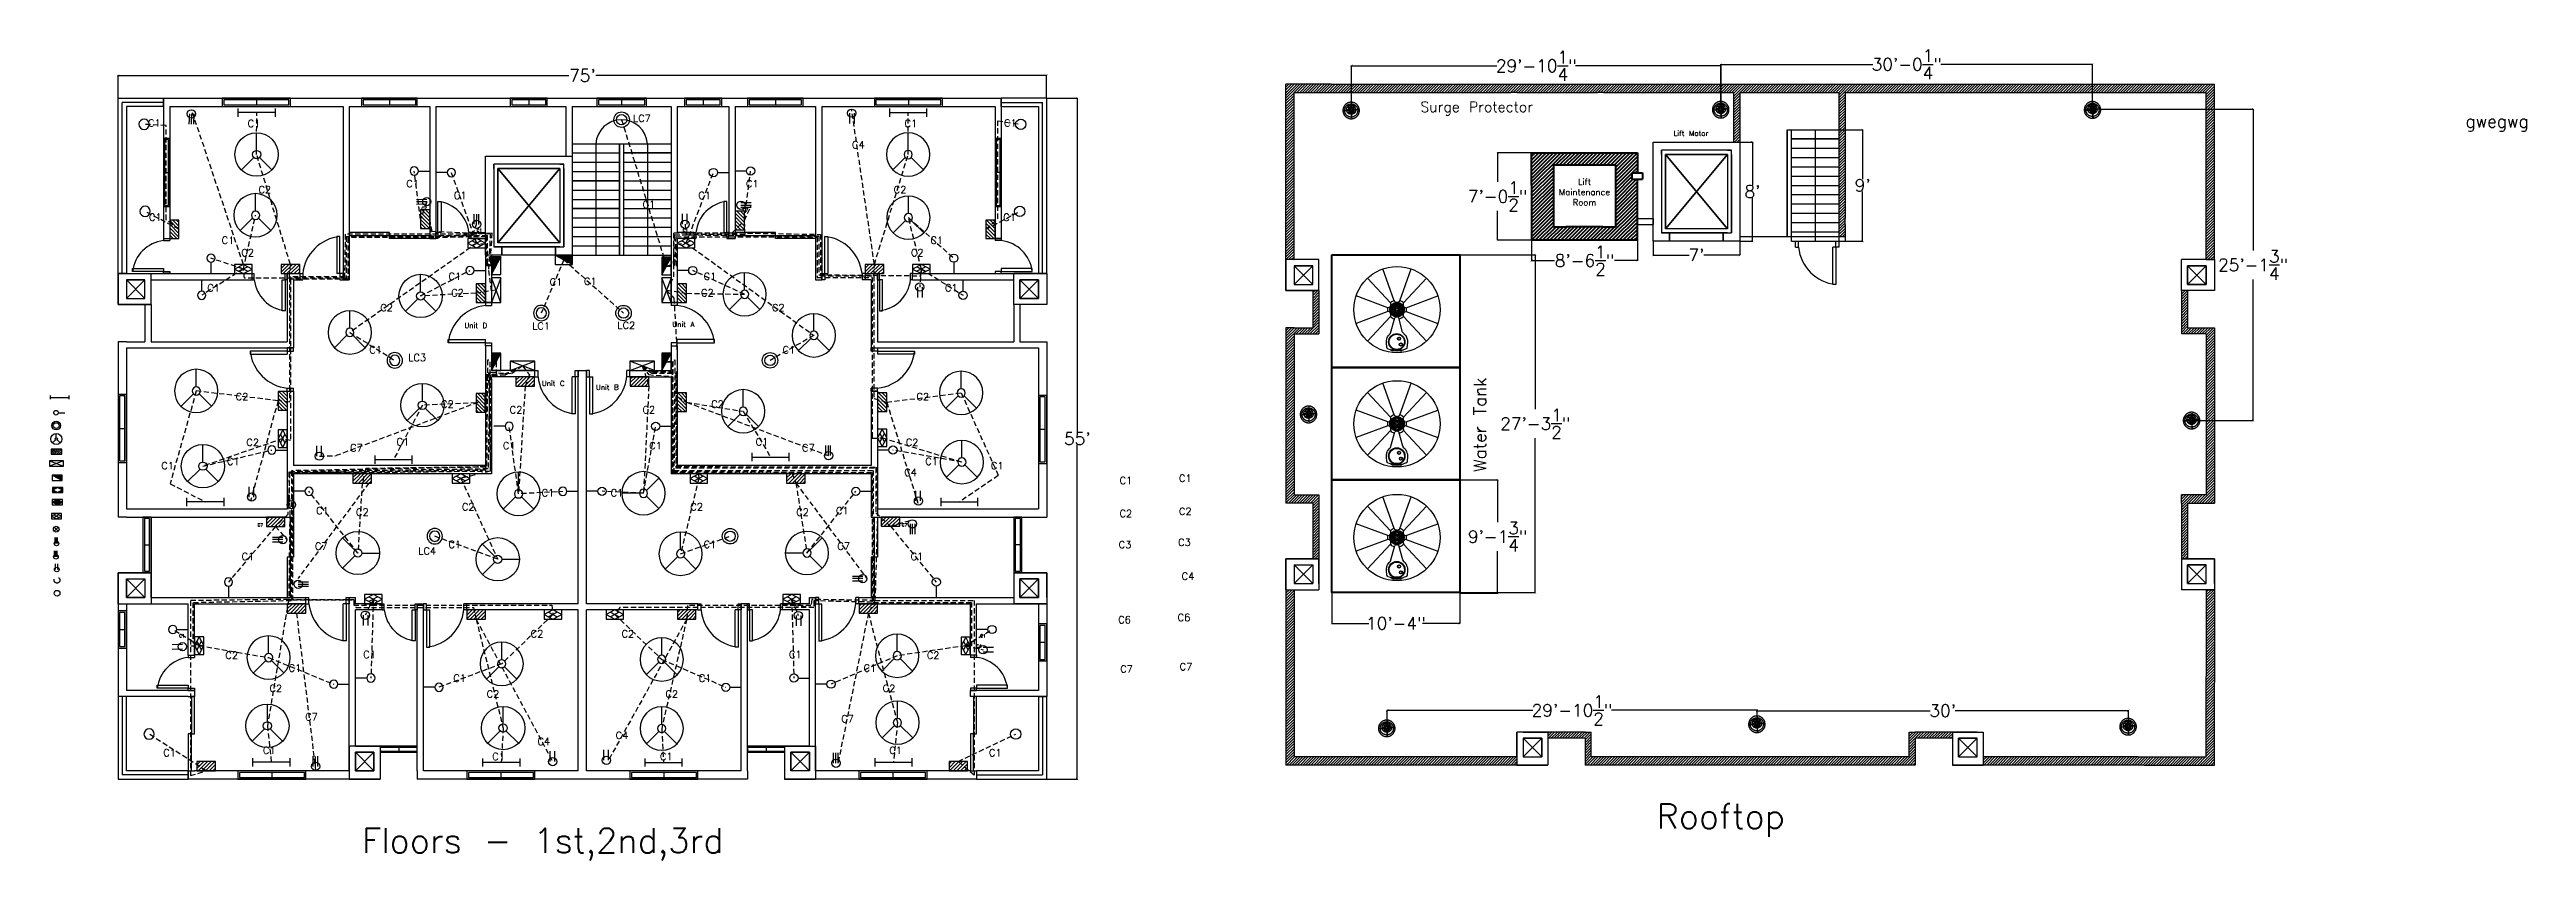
# Model space of a CAD drawing. Header units: inches. Extents: x 474 to 5633, y -332 to 1348.
# Drawn here: x 2738 to 5139, y -329 to 457 of the extents above; entities that cross this region are included whole.
import ezdxf

# ---------------------------------------------------------------- set-up
doc = ezdxf.new("R2010")
doc.units = ezdxf.units.IN
doc.header["$LTSCALE"] = 20
doc.header["$MEASUREMENT"] = 0
for name, pattern in [('ACAD_ISO02W100', [15, 12, -3]), ('DASHED', [0.75, 0.5, -0.25]), ('HIDDEN', [0.375, 0.25, -0.125])]:
    doc.linetypes.add(name, pattern=pattern)
for name, color, linetype in [('Conduit', 160, 'ACAD_ISO02W100'), ('Conduit Emergeny', 10, 'ACAD_ISO02W100'), ('Edges', 7, 'Continuous'), ('Emergency', 1, 'HIDDEN'), ('Fittings', 255, 'Continuous'), ('Lift and Stairs', 60, 'Continuous'), ('Normal Wires', 5, 'HIDDEN')]:
    doc.layers.add(name, color=color, linetype=linetype)
for name, color, linetype, plot in [('Dimensions', 9, 'Continuous', False), ('Doors', 6, 'Continuous', False), ('Hatches', 3, 'Continuous', False), ('Pillars', 200, 'Continuous', False), ('Veranda', 4, 'Continuous', False), ('Windows', 30, 'Continuous', False)]:
    doc.layers.add(name, color=color, linetype=linetype, plot=plot)
doc.layers.add('Hatch', color=202, linetype='Continuous', lineweight=40)
doc.layers.add('wall', color=7, linetype='Continuous', lineweight=40)
doc.styles.get("Standard").update_dxf_attribs({"font": 'txt.shx', "height": 12})
doc.dimstyles.new('iut', dxfattribs={"dimtxt": 0.18, "dimasz": 2.1175, "dimexe": 0.18, "dimexo": 0.0625, "dimgap": 0.09, "dimtad": 0, "dimtih": 1, "dimtoh": 1, "dimzin": 0, "dimdsep": 46, "dimlunit": 4, "dimtxsty": 'Standard', "dimblk": 'ARCHTICK', "dimcen": 0.09, "dimadec": 0, "dimazin": 0, "dimtfac": 1, "dimtofl": 0, "dimtmove": 0, "dimatfit": 3, "dimldrblk": 'ARCHTICK', "dimfxl": 1, "dimtolj": 1, "dimtzin": 0, "dimarcsym": 0})

msp = doc.modelspace()

# ---------------------------------------------------------------- texts
for s, height, p in [('Surge Protector', 10, (4066.909, 396.289)), ('Lift Motor', 5, (4312.414, 373.213))]:
    msp.add_text(s, height=height).set_placement(p)
at = {"layer": 'Conduit'}
for s, insert, char_height, width, attachment_point in [('C1', (2846.048, 389.171), 7, 58.75489, 3), ('C1', (2942.609, 388.699), 7, 58.75489, 3), ('C1', (3566.854, 388.699), 7, 58.75489, 1), ('C1', (3663.414, 389.171), 7, 58.75489, 1), ('C4', (3516.071, 368.041), 7, 63.27449, 1), ('C2', (2953.047, 324.575), 7, 59.88479, 3), ('C1', (3096.327, 330.394), 7, 58.75489, 3), ('C1', (3413.136, 330.394), 7, 58.75489, 1), ('C2', (3556.416, 324.575), 7, 59.88479, 1), ('C1', (2846.987, 297.78), 7, 58.75489, 3), ('C7', (3098.762, 304.364), 3, 91.52203, 1), ('C7', (3410.225, 303.012), 3, 91.52203, 1), ('C1', (3662.476, 297.78), 7, 58.75489, 1), ('C1', (3157.503, 283.244), 3, 58.75489, 3), ('C1', (3351.959, 283.244), 3, 58.75489, 1), ('C1', (3137.19, 240.565), 7, 58.75489, 3), ('C1', (3372.272, 240.565), 7, 58.75489, 1), ('C2', (3139.794, 224.564), 7, 59.88479, 3), ('C2', (3369.669, 224.564), 7, 59.88479, 1), ('C2', (2930.992, 123.817), 7, 59.88479, 3), ('C2', (3578.471, 123.817), 7, 59.88479, 1), ('C2', (3129.975, 116.534), 7, 59.88479, 3), ('C2', (3196.521, 111.086), 7, 59.88479, 3), ('C2', (3312.941, 111.086), 7, 59.88479, 1), ('C2', (3379.487, 116.534), 7, 59.88479, 1), ('C7', (3041.866, 74.208), 7, 91.52203, 3), ('C1', (3086.807, 80.025), 7, 58.75489, 3), ('C1', (3189.883, 76.363), 7, 58.75489, 3), ('C1', (3319.58, 76.363), 7, 58.75489, 1), ('C1', (3422.655, 80.025), 7, 58.75489, 1), ('C7', (3467.596, 74.208), 7, 91.52203, 1), ('C1', (2858.936, 56.974), 7, 58.75489, 3), ('C4', (3566.62, 50.441), 7, 63.27449, 1), ('C1', (3650.527, 56.974), 7, 58.75489, 1), ('C1', (3227.439, 30.569), 7, 58.75489, 3), ('C1', (3282.023, 30.569), 7, 58.75489, 1), ('C1', (3775.356, 42.581), 7, 58.75489, 1), ('C1', (3008.916, 13.371), 7, 58.75489, 3), ('C2', (3047.538, 11.861), 7, 59.88479, 3), ('C2', (3461.925, 11.861), 7, 59.88479, 1), ('C1', (3500.547, 13.371), 7, 58.75489, 1), ('C2', (3775.308, 10.545), 7, 59.88479, 1), ('C7', (2945.224, -2.436), 3, 91.52203, 3), ('C7', (3007.726, -21.117), 7, 91.52203, 3), ('C7', (3501.736, -21.117), 7, 91.52203, 1), ('C7', (3564.239, -2.436), 3, 91.52203, 1), ('C3', (3774.503, -19.574), 7, 67.79411, 1), ('C1', (2936.739, -31.119), 7, 58.75489, 3), ('C1', (3572.724, -31.119), 7, 58.75489, 1), ('C6', (3774.035, -92.393), 7, 83.61273, 1), ('C4', (3636.457, -119.974), 3, 63.27449, 1), ('C7', (3775.947, -140.139), 7, 91.52203, 1), ('C2', (2963.714, -158.926), 7, 59.88479, 3), ('C2', (3174.262, -164.409), 7, 59.88479, 3), ('C2', (3335.201, -164.409), 7, 59.88479, 1), ('C2', (3545.749, -158.926), 7, 59.88479, 1), ('C7', (2986.007, -186.55), 7, 63.27449, 1), ('C7', (3505.587, -188.494), 7, 91.52203, 1), ('C4', (3211.15, -210.36), 7, 63.27449, 1), ('C4', (3286.906, -204.407), 7, 63.27449, 1), ('C1', (2860.715, -221.337), 7, 58.75489, 3), ('C1', (2957.277, -218.953), 7, 58.75489, 3), ('C1', (3179.571, -224.936), 7, 58.75489, 3), ('C1', (3329.892, -224.936), 7, 58.75489, 1), ('C1', (3552.186, -218.953), 7, 58.75489, 1), ('C1', (3648.748, -221.337), 7, 58.75489, 1)]:
    msp.add_mtext(s, dxfattribs=dict(at, insert=insert, char_height=char_height, width=width, attachment_point=attachment_point))
at = {"layer": 'Conduit Emergeny'}
for s, insert, char_height, width, attachment_point in [('C1', (3142.362, 318.977), 7, 58.75489, 3), ('C1', (3367.101, 318.977), 7, 58.75489, 1), ('C1', (3313.1, 310.161), 7, 58.75489, 1), ('C1', (2917.434, 275.491), 7, 58.75489, 3), ('C1', (3592.029, 275.491), 7, 58.75489, 1), ('C2', (2936.376, 263.406), 7, 59.88479, 3), ('C2', (3573.086, 263.406), 7, 59.88479, 1), ('C1', (2903.339, 229.298), 7, 58.75489, 3), ('C1', (3223.019, 235.052), 7, 58.75489, 1), ('C1', (3256.264, 235.649), 7, 58.75489, 1), ('C1', (3606.123, 229.298), 7, 58.75489, 1), ('C2', (3071.078, 210.092), 7, 59.88479, 3), ('C2', (3438.385, 210.092), 7, 59.88479, 1), ('C1', (3060.591, 169.297), 7, 58.75489, 3), ('C1', (3448.872, 169.297), 7, 58.75489, 1), ('C2', (2941.316, 79.555), 7, 59.88479, 3), ('C2', (3568.147, 79.555), 7, 59.88479, 1), ('C1', (2922.468, 61.115), 7, 58.75489, 3), ('C1', (3586.995, 61.115), 7, 58.75489, 1), ('C1', (3832.93, 44.77), 7, 58.75489, 1), ('C2', (3150.21, 16.994), 7, 59.88479, 3), ('C2', (3359.252, 16.994), 7, 59.88479, 1), ('C2', (3832.881, 12.735), 7, 59.88479, 1), ('C1', (3137.183, -19.355), 7, 58.75489, 3), ('C1', (3372.28, -19.355), 7, 58.75489, 1), ('C3', (3832.077, -17.385), 7, 67.79411, 1), ('C4', (3835.499, -50.217), 7, 63.27449, 1), ('C6', (3831.609, -90.203), 7, 83.61273, 1), ('C1', (2869.158, -110.039), 3, 58.75489, 3), ('C2', (3216.813, -106.069), 7, 59.88479, 3), ('C2', (3292.649, -106.069), 7, 59.88479, 1), ('C1', (3640.304, -110.039), 3, 58.75489, 1), ('C2', (2920.942, -126.84), 7, 59.88479, 3), ('C1', (2982.161, -139.242), 7, 58.75489, 3), ('C1', (3054.546, -126.094), 7, 58.75489, 3), ('C1', (3454.916, -126.094), 7, 58.75489, 1), ('C1', (3527.302, -139.242), 7, 58.75489, 1), ('C2', (3588.52, -126.84), 7, 59.88479, 1), ('C7', (3833.521, -137.949), 7, 91.52203, 1), ('C1', (3141.973, -149.103), 7, 58.75489, 3), ('C1', (3367.489, -149.103), 7, 58.75489, 1)]:
    msp.add_mtext(s, dxfattribs=dict(at, insert=insert, char_height=char_height, width=width, attachment_point=attachment_point))
at = {"layer": 'Defpoints', "char_height": 5, "width": 52.56159, "attachment_point": 1}
for s, insert in [('Unit D', (3140.444, 191.896)), ('Unit A', (3341.953, 193.015)), ('Unit C', (3215.423, 135.717)), ('Unit B', (3267.908, 131.972))]:
    msp.add_mtext(s, dxfattribs=dict(at, insert=insert))
at = {"layer": 'Dimensions', "char_height": 24, "attachment_point": 1}
for s, insert, width in [('Rooftop', (4295.753, -274.396), 309.53395), ('Floors - 1st,2nd,3rd', (3041.118, -297.962), 499.60989)]:
    msp.add_mtext(s, dxfattribs=dict(at, insert=insert, width=width))
at = {"layer": 'Fittings', "char_height": 7, "width": 34.69347, "attachment_point": 1}
for s, insert in [('LC7', (3303.692, 393.648)), ('LC1', (3206.013, 192.404)), ('LC2', (3288.54, 193.008)), ('LC3', (3085.848, 161.746)), ('LC4', (3095.556, -25.769))]:
    msp.add_mtext(s, dxfattribs=dict(at, insert=insert))
at = {"layer": 'Normal Wires', "insert": (5079.803, 393.323), "char_height": 12, "width": 118.14107, "attachment_point": 1}
msp.add_mtext('gwegwg', dxfattribs=at)
at = {"layer": 'wall', "color": 8, "linetype": 'ByBlock', "true_color": 0x817e7e, "insert": (4225.994, 331.683), "char_height": 6, "width": 23.9725, "attachment_point": 2}
msp.add_mtext('Lift\\PMaintenance\\PRoom', dxfattribs=at)
at = {"layer": 'wall', "color": 8, "true_color": 0x817e7e, "insert": (4118.699, 47.407), "char_height": 12, "width": 184.70596, "attachment_point": 1, "rotation": 90}
msp.add_mtext('Water Tank', dxfattribs=at)

# ---------------------------------------------------------------- blocks, each defined once
blk = doc.blocks.new('BDoor3')
at = {"layer": 'Doors'}
for p, q in [((-42, -6), (-42, 0)), ((-42, 0), (-39, 0)), ((-39, -6), (-39, 0)), ((-3, 0), (0, 0)), ((-3, -6), (-3, 0)), ((0, 0), (0, -6)), ((-42, -6), (-39, -6)), ((-3, -6), (-6, -6)), ((-6, -42), (-6, -6)), ((0, -6), (-3, -6)), ((-3, -6), (-3, -42)), ((-3, -42), (-6, -42))]:
    blk.add_line(p, q, dxfattribs=at)
blk.add_arc((1, -2), 40.2, 185.6957, 264.3043, dxfattribs=at)
blk = doc.blocks.new('BDoor1')
at = {"layer": 'Doors'}
for p, q in [((-3, 42), (-6, 42)), ((-6, 42), (-6, 6)), ((-3, 6), (-3, 42)), ((-42, 6), (-42, 0)), ((-42, 6), (-39, 6)), ((-42, 0), (-39, 0)), ((-39, 6), (-39, 0)), ((-3, 6), (-6, 6)), ((0, 6), (-3, 6)), ((-3, 6), (-3, 0)), ((-3, 0), (0, 0)), ((0, 0), (0, 6))]:
    blk.add_line(p, q, dxfattribs=at)
blk.add_arc((1, 2), 40.2, 95.6957, 174.3043, dxfattribs=at)
blk = doc.blocks.new('BDoor2')
at = {"layer": 'Doors'}
for p, q in [((3, 6), (3, 42)), ((3, 42), (6, 42)), ((6, 42), (6, 6)), ((0, 0), (0, 6)), ((0, 6), (3, 6)), ((3, 0), (0, 0)), ((3, 6), (3, 0)), ((3, 6), (6, 6)), ((42, 6), (39, 6)), ((39, 6), (39, 0)), ((42, 0), (39, 0)), ((42, 6), (42, 0))]:
    blk.add_line(p, q, dxfattribs=at)
blk.add_arc((-1, 2), 40.2, 5.6957, 84.3043, dxfattribs=at)
blk = doc.blocks.new('SDoor1')
at = {"layer": 'Doors'}
for p, q in [((-2, 36), (-5, 36)), ((-5, 36), (-5, 6)), ((-2, 6), (-2, 36)), ((-34, 6), (-34, 0)), ((-34, 6), (-32, 6)), ((-34, 0), (-32, 0)), ((-32, 6), (-32, 0)), ((-5, 6), (-2, 6)), ((0, 6), (-2, 6)), ((-2, 6), (-2, 0)), ((-2, 0), (0, 0)), ((0, 0), (0, 6))]:
    blk.add_line(p, q, dxfattribs=at)
blk.add_arc((1.8, 2.2), 34, 96.429, 173.571, dxfattribs=at)
blk = doc.blocks.new('SDoor2')
at = {"layer": 'Doors'}
for p, q in [((2, 6), (2, 36)), ((2, 36), (5, 36)), ((5, 36), (5, 6)), ((0, 0), (0, 6)), ((0, 6), (2, 6)), ((2, 0), (0, 0)), ((2, 6), (2, 0)), ((5, 6), (2, 6)), ((34, 6), (32, 6)), ((32, 6), (32, 0)), ((34, 0), (32, 0)), ((34, 6), (34, 0))]:
    blk.add_line(p, q, dxfattribs=at)
blk.add_arc((-1.8, 2.2), 34, 6.429, 83.571, dxfattribs=at)
blk = doc.blocks.new('BDoor5')
at = {"layer": 'Doors'}
for p, q in [((-6, 42), (0, 42)), ((-6, 42), (-6, 39)), ((-6, 39), (0, 39)), ((0, 42), (0, 39)), ((-42, 3), (-42, 6)), ((-42, 6), (-6, 6)), ((-6, 3), (-42, 3)), ((-6, 3), (-6, 6)), ((-6, 0), (-6, 3)), ((-6, 3), (0, 3)), ((0, 0), (-6, 0)), ((0, 3), (0, 0))]:
    blk.add_line(p, q, dxfattribs=at)
blk.add_arc((-2, -1), 40.2, 95.6957, 174.3043, dxfattribs=at)
blk = doc.blocks.new('BDoor6')
at = {"layer": 'Doors'}
for p, q in [((6, 42), (0, 42)), ((0, 42), (0, 39)), ((6, 39), (0, 39)), ((6, 42), (6, 39)), ((0, 3), (0, 0)), ((6, 3), (0, 3)), ((0, 0), (6, 0)), ((6, 3), (6, 6)), ((42, 6), (6, 6)), ((6, 0), (6, 3)), ((6, 3), (42, 3)), ((42, 3), (42, 6))]:
    blk.add_line(p, q, dxfattribs=at)
blk.add_arc((2, -1), 40.2, 5.6957, 84.3043, dxfattribs=at)
blk = doc.blocks.new('BDoor4')
at = {"layer": 'Doors'}
for p, q in [((3, 0), (0, 0)), ((0, 0), (0, -6)), ((3, -6), (3, 0)), ((42, 0), (39, 0)), ((39, -6), (39, 0)), ((42, -6), (42, 0)), ((0, -6), (3, -6)), ((3, -6), (6, -6)), ((3, -6), (3, -42)), ((6, -42), (6, -6)), ((42, -6), (39, -6)), ((3, -42), (6, -42))]:
    blk.add_line(p, q, dxfattribs=at)
blk.add_arc((-1, -2), 40.2, 275.6957, 354.3043, dxfattribs=at)
blk = doc.blocks.new('SDoor3')
at = {"layer": 'Doors'}
for p, q in [((-34, -6), (-34, 0)), ((-34, 0), (-32, 0)), ((-32, -6), (-32, 0)), ((-2, 0), (0, 0)), ((-2, -6), (-2, 0)), ((0, 0), (0, -6)), ((-34, -6), (-32, -6)), ((-5, -36), (-5, -6)), ((-5, -6), (-2, -6)), ((0, -6), (-2, -6)), ((-2, -6), (-2, -36)), ((-2, -36), (-5, -36))]:
    blk.add_line(p, q, dxfattribs=at)
blk.add_arc((1.8, -2.2), 34, 186.429, 263.571, dxfattribs=at)
blk = doc.blocks.new('SDoor4')
at = {"layer": 'Doors'}
for p, q in [((2, 0), (0, 0)), ((0, 0), (0, -6)), ((2, -6), (2, 0)), ((34, 0), (32, 0)), ((32, -6), (32, 0)), ((34, -6), (34, 0)), ((0, -6), (2, -6)), ((2, -6), (2, -36)), ((5, -6), (2, -6)), ((5, -36), (5, -6)), ((34, -6), (32, -6)), ((2, -36), (5, -36))]:
    blk.add_line(p, q, dxfattribs=at)
blk.add_arc((-1.8, -2.2), 34, 276.429, 353.571, dxfattribs=at)
blk = doc.blocks.new('BDoor7')
at = {"layer": 'Doors'}
for p, q in [((0, 0), (-6, 0)), ((-6, 0), (-6, -3)), ((0, -3), (0, 0)), ((-6, -3), (-42, -3)), ((-42, -3), (-42, -6)), ((-42, -6), (-6, -6)), ((-6, -3), (0, -3)), ((-6, -3), (-6, -6)), ((-6, -42), (-6, -39)), ((-6, -39), (0, -39)), ((-6, -42), (0, -42)), ((0, -42), (0, -39))]:
    blk.add_line(p, q, dxfattribs=at)
blk.add_arc((-2, 1), 40.2, 185.6957, 264.3043, dxfattribs=at)
blk = doc.blocks.new('BDoor8')
at = {"layer": 'Doors'}
for p, q in [((0, -3), (0, 0)), ((0, 0), (6, 0)), ((6, 0), (6, -3)), ((6, -3), (0, -3)), ((6, -3), (6, -6)), ((6, -3), (42, -3)), ((42, -6), (6, -6)), ((42, -3), (42, -6)), ((0, -42), (0, -39)), ((6, -39), (0, -39)), ((6, -42), (0, -42)), ((6, -42), (6, -39))]:
    blk.add_line(p, q, dxfattribs=at)
blk.add_arc((2, 1), 40.2, 275.6957, 354.3043, dxfattribs=at)
blk = doc.blocks.new('SDoor6')
at = {"layer": 'Doors'}
for p, q in [((6, 34), (0, 34)), ((0, 34), (0, 32)), ((6, 32), (0, 32)), ((6, 34), (6, 32)), ((0, 2), (0, 0)), ((6, 2), (0, 2)), ((0, 0), (6, 0)), ((36, 5), (6, 5)), ((6, 5), (6, 2)), ((6, 0), (6, 2)), ((6, 2), (36, 2)), ((36, 2), (36, 5))]:
    blk.add_line(p, q, dxfattribs=at)
blk.add_arc((2.2, -1.8), 34, 6.429, 83.571, dxfattribs=at)
blk = doc.blocks.new('SDoor5')
at = {"layer": 'Doors'}
for p, q in [((-6, 33), (0, 33)), ((-6, 33), (-6, 31)), ((-6, 31), (0, 31)), ((0, 33), (0, 31)), ((-36, 1), (-36, 4)), ((-36, 4), (-6, 4)), ((-6, 1), (-36, 1)), ((-6, 4), (-6, 1)), ((-6, -1), (-6, 1)), ((-6, 1), (0, 1)), ((0, 1), (0, -1)), ((0, -1), (-6, -1))]:
    blk.add_line(p, q, dxfattribs=at)
blk.add_arc((-2.2, -2.8), 34, 96.429, 173.571, dxfattribs=at)
blk = doc.blocks.new('SDoor5.2')
at = {"layer": 'Doors'}
blk.add_blockref('SDoor5', (0, -33), dxfattribs=at)
blk = doc.blocks.new('slider')
at = {"layer": 'Doors'}
for p, q in [((-39, 3), (0, 3)), ((-39, 0), (-39, 3)), ((0, 0), (-39, 0)), ((0, 3), (0, 0))]:
    blk.add_line(p, q, dxfattribs=at)
blk.add_lwpolyline([(-78, 3), (-39, 3), (-39, 6), (-78, 6)], close=True, dxfattribs=at)
blk = doc.blocks.new('slider2')
at = {"layer": 'Doors'}
for p, q in [((-36, 3), (-36, 0)), ((0, 3), (-36, 3)), ((-36, 0), (0, 0)), ((0, 0), (0, 3))]:
    blk.add_line(p, q, dxfattribs=at)
blk.add_lwpolyline([(-72, 3), (-36, 3), (-36, 6), (-72, 6)], close=True, dxfattribs=at)
blk = doc.blocks.new('bathroom_window')
at = {"layer": 'Windows'}
for p, q in [((-17, 5), (-18, 5)), ((-18, 5), (18, 5)), ((-17, 1), (-18, 1)), ((-18, 1), (18, 1)), ((0, 5), (0, 1))]:
    blk.add_line(p, q, dxfattribs=at)
blk.add_lwpolyline([(-18, 0), (18, 0), (18, 6), (-18, 6)], close=True, dxfattribs=at)
for points in [[(17, 5), (-17, 5)], [(-17, 1), (17, 1)]]:
    blk.add_lwpolyline(points, dxfattribs=at)
blk = doc.blocks.new('outer_bathroom_window')
at = {"layer": 'Windows'}
blk.add_line((0, 6.5), (0, 1.5), dxfattribs=at)
for points in [[(-18, 0), (18, 0), (18, 8), (-18, 8)], [(-16.5, 1.5), (16.5, 1.5), (16.5, 6.5), (-16.5, 6.5)]]:
    blk.add_lwpolyline(points, close=True, dxfattribs=at)
blk = doc.blocks.new('stair_window')
at = {"layer": 'Windows'}
blk.add_line((0, 6.5), (0, 1.5), dxfattribs=at)
for points in [[(-24, 0), (24, 0), (24, 8), (-24, 8)], [(-22.5, 1.5), (22.5, 1.5), (22.5, 6.5), (-22.5, 6.5)]]:
    blk.add_lwpolyline(points, close=True, dxfattribs=at)
blk = doc.blocks.new('kitchen_window')
at = {"layer": 'Windows'}
blk.add_line((0, 6.5), (0, 1.5), dxfattribs=at)
for points in [[(-27, 0), (27, 0), (27, 8), (-27, 8)], [(-25.5, 1.5), (25.5, 1.5), (25.5, 6.5), (-25.5, 6.5)]]:
    blk.add_lwpolyline(points, close=True, dxfattribs=at)
blk = doc.blocks.new('bigger_window')
at = {"layer": 'Windows'}
blk.add_line((0, 6.5), (0, 1.5), dxfattribs=at)
for points in [[(-33, 0), (33, 0), (33, 8), (-33, 8)], [(-31.5, 1.5), (31.5, 1.5), (31.5, 6.5), (-31.5, 6.5)]]:
    blk.add_lwpolyline(points, close=True, dxfattribs=at)
blk = doc.blocks.new('balcony_window')
at = {"layer": 'Windows'}
blk.add_line((0, 5), (0, 1), dxfattribs=at)
for points in [[(-33, 0), (33, 0), (33, 6), (-33, 6)], [(-32, 1), (32, 1), (32, 5), (-32, 5)]]:
    blk.add_lwpolyline(points, close=True, dxfattribs=at)
blk = doc.blocks.new('_ArchTick')
at = {"color": 0, "linetype": 'ByBlock', "const_width": 0.15}
blk.add_lwpolyline([(-0.5, -0.5), (0.5, 0.5)], dxfattribs=at)
blk = doc.blocks.new('*D147')
at = {"color": 0, "lineweight": -2, "transparency": 16777216}
for p, q in [((2804.7, 409.7), (2804.7, 431.9)), ((2804.7, 431.7), (3241.6, 431.7)), ((3704.7, 431.7), (3267.8, 431.7)), ((3704.7, 409.7), (3704.7, 431.9))]:
    blk.add_line(p, q, dxfattribs=at)
at = {"layer": 'Defpoints', "color": 0, "transparency": 16777216}
for p in [(2804.7, 409.6), (3704.7, 431.7), (3704.7, 409.6)]:
    blk.add_point(p, dxfattribs=at)
at = {"color": 0, "lineweight": -2, "transparency": 16777216, "xscale": 2.1175, "yscale": 2.1175, "zscale": 2.1175, "rotation": 180}
blk.add_blockref('_ArchTick', (2804.7, 431.7), dxfattribs=at)
at = {"color": 0, "lineweight": -2, "transparency": 16777216, "xscale": 2.1175, "yscale": 2.1175, "zscale": 2.1175}
blk.add_blockref('_ArchTick', (3704.7, 431.7), dxfattribs=at)
at = {"color": 0, "transparency": 16777216, "insert": (3254.7, 431.7), "char_height": 12, "attachment_point": 5}
blk.add_mtext("\\A1;75'", dxfattribs=at)
blk = doc.blocks.new('*D148')
at = {"color": 0, "lineweight": -2, "transparency": 16777216}
for p, q in [((3704.8, 409.7), (3734.6, 409.7)), ((3734.4, 409.7), (3734.4, 85.7)), ((3734.4, -250.4), (3734.4, 73.6)), ((3704.8, -250.4), (3734.6, -250.4))]:
    blk.add_line(p, q, dxfattribs=at)
at = {"layer": 'Defpoints', "color": 0, "transparency": 16777216}
for p in [(3704.7, 409.7), (3704.7, -250.4), (3734.4, -250.4)]:
    blk.add_point(p, dxfattribs=at)
at = {"color": 0, "lineweight": -2, "transparency": 16777216, "xscale": 2.1175, "yscale": 2.1175, "zscale": 2.1175}
for p, rotation in [((3734.4, 409.7), 90), ((3734.4, -250.4), 270)]:
    blk.add_blockref('_ArchTick', p, dxfattribs=dict(at, rotation=rotation))
at = {"color": 0, "transparency": 16777216, "insert": (3734.4, 79.7), "char_height": 12, "attachment_point": 5}
blk.add_mtext("\\A1;55'", dxfattribs=at)
blk = doc.blocks.new('Fan')
for p, q in [((0, 4), (0, 21)), ((-2.8, -2.8), (-14.8, -14.8)), ((2.8, -2.8), (14.8, -14.8))]:
    blk.add_line(p, q)
for radius in [21, 4]:
    blk.add_circle((0, 0), radius)
blk = doc.blocks.new('Celling Lighjt')
blk.add_circle((0, 0), 5)
blk = doc.blocks.new('Tube')
blk.add_line((-18, 0), (18, 0))
for points in [[(-18, 4), (-18, -4)], [(18, -4), (18, 4)]]:
    blk.add_lwpolyline(points)
blk = doc.blocks.new('Wall_Light')
blk.add_line((0, -11), (0, 0))
blk.add_circle((0, -15), 4)
blk = doc.blocks.new('energy_bulb')
at = {"linetype": 'HIDDEN', "rotation": 270}
blk.add_blockref('Wall_Light', (0, 0), dxfattribs=at)
blk = doc.blocks.new('Big_Ceiling Light')
at = {"layer": 'Fittings'}
for radius in [7.5, 5]:
    blk.add_circle((0, 0), radius, dxfattribs=at)
blk = doc.blocks.new('ceiling light')
at = {"layer": 'Fittings'}
blk.add_blockref('Big_Ceiling Light', (0, 0), dxfattribs=at)
blk = doc.blocks.new('SB')
h = blk.add_hatch()
h.set_pattern_fill('ANSI31', color=256, scale=20)
h.set_pattern_definition([(45, (-10094, -3199), (-1.76776695, 1.76776695), [])])
h.paths.add_polyline_path([(-9, 4.5), (-9, -4.5), (9, -4.5), (9, 4.5)])
blk.add_lwpolyline([(-9, -4.5), (9, -4.5), (9, 4.5), (-9, 4.5)], close=True)
blk = doc.blocks.new('FDB')
at = {"layer": 'Fittings'}
for p, q in [((-12, 9), (12, 0)), ((12, 9), (-12, 0))]:
    blk.add_line(p, q, dxfattribs=at)
blk.add_lwpolyline([(-12, 0), (12, 0), (12, 9), (-12, 9)], close=True, dxfattribs=at)
blk = doc.blocks.new('EMDB')
at = {"linetype": 'Continuous'}
h = blk.add_hatch(dxfattribs=at)
h.set_pattern_fill('ANSI31', color=256)
h.set_pattern_definition([(45, (-9792, -3167.5), (-0.0883883476, 0.0883883476), [])])
h.paths.add_polyline_path([(-8.5, 9), (8.5, 0), (8.5, 9)])
blk.add_line((-8.5, 9), (8.5, 0), dxfattribs=at)
blk.add_lwpolyline([(-8.5, 0), (8.5, 0), (8.5, 9), (-8.5, 9)], close=True, dxfattribs=at)
blk = doc.blocks.new('EMSB')
at = {"linetype": 'Continuous'}
for p, q in [((0, 9), (-8.5, 4.5)), ((-8.5, 4.5), (0, 0)), ((-4.25, 6.75), (4.25, 2.25)), ((4.25, 6.75), (-4.25, 2.25)), ((8.5, 4.5), (0, 9)), ((0, 0), (8.5, 4.5))]:
    blk.add_line(p, q, dxfattribs=at)
blk.add_lwpolyline([(-8.5, 0), (8.5, 0), (8.5, 9), (-8.5, 9)], close=True, dxfattribs=at)
blk = doc.blocks.new('Socekt(3)')
for p, q in [((-2.5, 0), (-2.5, 10)), ((0, 0), (0, 10)), ((2, 0), (2, 10))]:
    blk.add_line(p, q)
blk.add_circle((0, 0), 4)
blk = doc.blocks.new('Socket(2)')
for p, q in [((-2.5, 0), (-2.5, 10)), ((2, 0), (2, 10))]:
    blk.add_line(p, q)
blk.add_circle((0, 0), 4)
blk = doc.blocks.new('Rain Water Harvesting Tank pl')
at = {"layer": 'Edges'}
for p, q in [((95.5, 170.2), (73.3, 194)), ((99.1, 172.3), (88.1, 203.1)), ((104.8, 172.3), (115.7, 203.1)), ((108.3, 170.2), (130.6, 194)), ((93, 165.5), (62.3, 177)), ((110.9, 165.5), (141.5, 177)), ((93, 161.8), (62.3, 150.3)), ((95.5, 157.1), (73.3, 133.2)), ((95.6, 140.7), (99.7, 155.8)), ((107.4, 141.8), (103.6, 155.8)), ((108.3, 157.1), (130.6, 133.2)), ((110.9, 161.8), (141.5, 150.3)), ((91.7, 132.8), (91.8, 133.8)), ((91.8, 131.7), (91.7, 132.8)), ((91.8, 133.8), (92, 134.9)), ((92.2, 127), (91.8, 131.7)), ((92, 134.9), (92.1, 135.3)), ((92.1, 135.3), (92.2, 135.6)), ((92.2, 135.6), (92.4, 136.3)), ((92.3, 126.7), (92.2, 127)), ((92.4, 126.4), (92.3, 126.7)), ((92.4, 136.3), (92.5, 136.4)), ((92.5, 126.1), (92.4, 126.4)), ((92.5, 136.4), (92.8, 137.2)), ((92.6, 126.1), (92.5, 126.1)), ((92.7, 125.9), (92.6, 126.1)), ((93, 125.7), (92.7, 125.9)), ((92.8, 137.2), (93.3, 138.1)), ((93, 125.7), (93, 125.7)), ((93.2, 125.5), (93, 125.7)), ((93.2, 125.5), (93.5, 125.4)), ((93.3, 138.1), (93.6, 138.5)), ((93.5, 125.4), (93.5, 125.4)), ((95.5, 124.8), (93.5, 125.4)), ((93.6, 138.5), (94.2, 139.3)), ((94.9, 140), (94.2, 139.3)), ((94.9, 140), (95, 140.1)), ((95, 140.1), (95.6, 140.7)), ((95.6, 140.8), (95.3, 140.4)), ((95.5, 124.8), (96.3, 124.6)), ((96.3, 124.6), (96.3, 124.8)), ((99.2, 124), (96.3, 124.8)), ((96.3, 124.6), (96.3, 124.6)), ((96.3, 124.6), (96.4, 124.5)), ((96.4, 124.5), (96.3, 124.4)), ((96.3, 124.4), (96.9, 124.2)), ((99.1, 123.8), (96.4, 124.5)), ((96.9, 124.2), (96.9, 123.9)), ((96.9, 124.2), (98.4, 123.9)), ((96.9, 123.9), (98.3, 123.6)), ((98.4, 123.9), (98.3, 123.6)), ((98.4, 123.9), (99, 123.7)), ((99.1, 123.8), (99, 123.7)), ((99.2, 123.8), (99.1, 123.8)), ((99.2, 123.8), (99.2, 124)), ((99.2, 124), (99.2, 124)), ((99.2, 124), (99.6, 123.9)), ((99.6, 123.9), (101.7, 123.6)), ((101.7, 123.6), (101.9, 123.6)), ((101.9, 123.6), (102.2, 123.6)), ((102.2, 123.6), (104.2, 123.9)), ((107, 124.5), (104, 124.2)), ((104.1, 123.9), (104, 124.2)), ((104.1, 123.9), (104.2, 123.9)), ((107, 124.2), (104.2, 123.9)), ((104.2, 123.9), (104.2, 123.9)), ((104.2, 123.9), (104.2, 123.8)), ((104.2, 123.8), (104.8, 123.9)), ((104.8, 123.9), (106.3, 124)), ((104.8, 123.9), (104.9, 123.6)), ((104.9, 123.6), (106.4, 123.7)), ((105.9, 124.4), (105.9, 124.4)), ((106.3, 124), (107, 124.1)), ((106.3, 124), (106.4, 123.7)), ((107, 124.5), (108.3, 124.8)), ((107.1, 124.2), (107, 124.5)), ((107, 124.5), (107, 124.5)), ((107, 124.2), (107, 124.1)), ((107.1, 124.2), (107, 124.2)), ((108.6, 140.4), (107.4, 141.8)), ((110.3, 125.4), (108.3, 124.8)), ((108.9, 140.1), (108.6, 140.4)), ((108.9, 140), (108.9, 140.1)), ((108.9, 140), (109.7, 139.3)), ((109.7, 139.3), (110.3, 138.4)), ((110.3, 138.4), (110.5, 138.2)), ((110.6, 125.5), (110.3, 125.4)), ((110.5, 138.2), (111, 137.3)), ((110.9, 125.7), (110.6, 125.5)), ((110.6, 125.5), (110.6, 125.5)), ((111.1, 125.9), (110.9, 125.7)), ((111.4, 136.3), (111, 137.3)), ((111.3, 126.1), (111.1, 125.9)), ((111.1, 125.9), (111.1, 125.9)), ((111.5, 126.4), (111.3, 126.1)), ((111.8, 135.3), (111.4, 136.3)), ((111.6, 126.7), (111.5, 126.4)), ((111.5, 126.4), (111.5, 126.4)), ((112.1, 131.7), (111.6, 127)), ((111.6, 127), (111.6, 126.7)), ((111.8, 135.3), (111.9, 135)), ((111.9, 135), (112, 134)), ((112, 134), (112.1, 132.9)), ((112.1, 132.9), (112.1, 131.9)), ((112.1, 131.9), (112.1, 131.7))]:
    blk.add_line(p, q, dxfattribs=at)
for centre, radius in [((101.9, 163.6), 41.8), ((101.9, 163.6), 7.04), ((101.9, 163.6), 6.05), ((101.9, 163.6), 5.05), ((101.9, 163.6), 4.02), ((101.9, 163.6), 3.02), ((101.9, 163.6), 2.01), ((101.9, 163.6), 1.01), ((101.7, 132.4), 7.94), ((101.7, 132.4), 7.4), ((103.9, 135.5), 1.52), ((103.9, 135.5), 1.33), ((105.7, 129.8), 1.52), ((105.7, 129.8), 1.33)]:
    blk.add_circle(centre, radius, dxfattribs=at)
for centre, radius, start, end in [((92.9, 168.6), 3.06, 270.7452, 31.8042), ((101.9, 163.6), 9.16, 108.0339, 134.3574), ((101.9, 174.2), 3.37, 212.5796, 327.4204), ((101.9, 163.6), 9.16, 45.6426, 71.9661), ((110.7, 168.4), 2.92, 142.8777, 274.5728), ((101.9, 163.6), 9.16, 168.1921, 191.8079), ((93.1, 158.8), 2.97, 324.988, 92.4625), ((101.9, 163.6), 9.16, 225.6426, 254.3545), ((101.7, 153.5), 2.97, 49.4192, 130.5808), ((101.9, 163.6), 9.16, 282.3441, 314.3574), ((111, 158.7), 3.07, 91.1317, 211.4177), ((101.9, 163.6), 9.16, 348.1921, 11.8079)]:
    blk.add_arc(centre, radius, start, end, dxfattribs=at)
blk = doc.blocks.new('Surge Arrester pl')
for centre, radius, start, end in [((218.2, 183.8), 0.288, 13.0822, 39.8207), ((219.4, 185.3), 0.128, 231.4841, 296.1768), ((219.6, 183.3), 0.206, 89.1848, 130.0267), ((220.2, 184.3), 0.116, 145.188, 217.1673)]:
    blk.add_arc(centre, radius, start, end)
at = {"layer": 'Edges'}
for p, q in [((214.3, 183.9), (214.3, 183.9)), ((214.3, 183.9), (214.3, 183.8)), ((214.3, 183.9), (214.3, 183.9)), ((214.3, 183.9), (214.3, 183.9)), ((214.3, 183.9), (214.3, 183.9)), ((214.3, 183.9), (214.3, 183.9)), ((214.3, 183.9), (214.3, 183.9)), ((214.3, 183.9), (214.9, 183.9)), ((214.3, 183.9), (214.3, 183.9)), ((214.3, 183.8), (214.3, 183.8)), ((214.3, 183.8), (214.3, 183.8)), ((214.3, 183.8), (214.3, 183.8)), ((214.3, 183.8), (214.3, 183.8)), ((214.3, 183.8), (214.3, 183.8)), ((214.3, 183.8), (214.3, 183.8)), ((214.3, 183.8), (214.3, 183.8)), ((214.3, 183.8), (214.8, 183.8)), ((214.8, 183.8), (216.2, 183.8)), ((214.9, 183.9), (216.2, 183.9)), ((216.2, 184.6), (217.4, 184.6)), ((217.3, 184.1), (216.2, 184.1)), ((216.2, 183.9), (216.9, 183.9)), ((216.2, 183.8), (216.9, 183.8)), ((216.9, 183.8), (216.9, 183.9)), ((216.9, 183.9), (216.9, 183.9)), ((216.9, 183.9), (216.9, 183.9)), ((216.9, 183.9), (216.9, 183.9)), ((216.9, 183.9), (216.9, 183.9)), ((216.9, 183.9), (216.9, 183.9)), ((216.9, 183.9), (216.9, 183.9)), ((216.9, 183.9), (216.9, 183.9)), ((216.9, 183.9), (217.4, 183.9)), ((216.9, 183.8), (216.9, 183.8)), ((216.9, 183.8), (216.9, 183.8)), ((216.9, 183.8), (216.9, 183.8)), ((216.9, 183.8), (216.9, 183.8)), ((216.9, 183.8), (217.4, 183.8)), ((217.4, 183.9), (218.1, 183.9)), ((217.4, 183.8), (217.4, 183.8)), ((217.4, 183.8), (218.2, 183.8)), ((218.1, 183.9), (218.2, 183.9)), ((218.2, 183.9), (218.4, 183.9)), ((218.2, 183.8), (218.3, 183.8)), ((218.2, 182.7), (218.2, 182.7)), ((218.3, 183.8), (218.5, 183.8)), ((218.5, 183.8), (218.5, 183.8)), ((218.5, 183.8), (218.5, 183.8)), ((218.5, 183.8), (218.5, 183.8)), ((218.6, 185.1), (218.6, 183.8)), ((219.9, 185.1), (218.6, 185.1)), ((218.6, 183.7), (218.6, 183.8)), ((218.6, 183.8), (219.9, 183.8)), ((218.6, 183.7), (219.9, 183.7)), ((218.7, 184.9), (218.7, 184.9)), ((218.7, 184.7), (218.7, 184.9)), ((218.7, 184.9), (218.7, 184.9)), ((218.7, 184.9), (218.7, 184.9)), ((218.7, 184.9), (218.7, 184.9)), ((218.7, 184.9), (218.8, 184.9)), ((218.7, 184.9), (218.7, 184.9)), ((218.7, 184.9), (218.7, 184.9)), ((218.8, 184.7), (218.7, 184.6)), ((218.7, 184.6), (218.7, 184.7)), ((218.7, 184.7), (218.7, 184.7)), ((218.7, 184.7), (218.7, 184.7)), ((218.7, 184.7), (218.7, 184.7)), ((218.7, 184.7), (218.7, 184.7)), ((218.7, 184.6), (218.7, 184.6)), ((218.8, 184.6), (218.7, 184.6)), ((218.7, 184.6), (218.7, 184.6)), ((218.7, 184.1), (218.7, 184)), ((218.7, 184.1), (218.7, 184.1)), ((218.7, 184.1), (218.7, 184.1)), ((218.7, 184.1), (218.8, 184.1)), ((218.7, 184.1), (218.7, 184.1)), ((218.7, 184.1), (218.7, 184.1)), ((218.7, 184.1), (218.7, 184.1)), ((218.7, 183.9), (218.7, 184.1)), ((218.7, 184.1), (218.7, 184.1)), ((218.7, 184.1), (218.7, 184.1)), ((218.7, 184), (218.8, 183.9)), ((218.7, 183.9), (218.7, 183.9)), ((218.7, 183.9), (218.7, 183.9)), ((218.7, 183.9), (218.7, 183.9)), ((218.8, 183.9), (218.7, 183.9)), ((218.7, 183.9), (218.7, 183.9)), ((218.7, 183.9), (218.7, 183.9)), ((218.7, 183.9), (218.7, 183.9)), ((218.8, 184.9), (218.8, 184.9)), ((218.8, 184.9), (218.8, 184.9)), ((218.8, 184.9), (218.8, 184.9)), ((218.8, 184.9), (218.8, 184.9)), ((218.8, 184.9), (218.8, 184.9)), ((218.8, 184.9), (218.8, 184.7)), ((218.8, 184.7), (218.8, 184.7)), ((218.8, 184.7), (218.8, 184.7)), ((218.8, 184.7), (218.8, 184.7)), ((218.8, 184.7), (218.8, 184.6)), ((218.8, 184.7), (218.8, 184.7)), ((218.8, 184.7), (218.8, 184.7)), ((218.8, 184.7), (218.8, 184.7)), ((218.8, 184.1), (218.8, 183.9)), ((218.8, 184.1), (218.8, 184.1)), ((218.8, 184.1), (218.8, 184.1)), ((218.8, 184.1), (218.8, 184.1)), ((218.8, 184.1), (218.8, 184.1)), ((218.8, 184.1), (218.8, 184.1)), ((218.8, 183.9), (218.8, 183.9)), ((218.8, 183.9), (218.8, 183.9)), ((218.8, 183.9), (218.8, 183.9)), ((218.8, 183.9), (218.8, 183.9)), ((218.8, 183.9), (218.8, 183.9)), ((218.8, 183.9), (218.8, 183.9)), ((219.2, 187.4), (219.2, 187.4)), ((219.2, 186.3), (219.2, 187.4)), ((219.2, 181.3), (219.2, 182.3)), ((219.4, 188.8), (219.3, 188.8)), ((219.3, 188.8), (219.3, 188.8)), ((219.3, 188.8), (219.3, 188.8)), ((219.3, 188.8), (219.3, 188.8)), ((219.3, 188.8), (219.3, 188.2)), ((219.3, 188.8), (219.3, 188.8)), ((219.3, 188.2), (219.3, 187.4)), ((219.3, 187.4), (219.3, 187.4)), ((219.3, 187.4), (219.3, 187.4)), ((219.3, 187.4), (219.3, 186.3)), ((219.3, 186.3), (219.4, 186.3)), ((219.3, 186.2), (219.3, 186.3)), ((219.3, 186.3), (219.3, 186.3)), ((219.3, 186.3), (219.3, 186.2)), ((219.3, 186.2), (219.3, 186.2)), ((219.3, 186.2), (219.3, 186.2)), ((219.3, 186.2), (219.3, 186.2)), ((219.3, 186.2), (219.3, 185.5)), ((219.3, 185.5), (219.3, 185.3)), ((219.3, 185.3), (219.3, 185.2)), ((219.4, 188.8), (219.4, 188.8)), ((219.4, 188.8), (219.4, 188.8)), ((219.4, 188.8), (219.4, 188.8)), ((219.4, 188.8), (219.4, 188.8)), ((219.4, 188.8), (219.4, 188.8)), ((219.4, 188.8), (219.4, 188.8)), ((219.4, 188.8), (219.4, 188.8)), ((219.4, 188.8), (219.4, 188.2)), ((219.4, 188.2), (219.4, 187.4)), ((219.4, 187.4), (219.4, 186.3)), ((219.4, 187.4), (219.4, 187.4)), ((219.4, 187.4), (219.4, 187.4)), ((219.4, 186.3), (219.4, 186.3)), ((219.4, 186.3), (219.4, 186.3)), ((219.4, 186.3), (219.4, 186.3)), ((219.4, 186.3), (219.4, 186.3)), ((219.4, 186.3), (219.4, 186.2)), ((219.4, 186.3), (219.4, 186.2)), ((219.4, 186.2), (219.4, 186.2)), ((219.4, 186.2), (219.4, 186.2)), ((219.4, 186.2), (219.4, 186.2)), ((219.4, 186.2), (219.4, 185.5)), ((219.4, 185.5), (219.4, 185.3)), ((219.4, 185.3), (219.4, 185.2)), ((219.5, 183.3), (219.4, 183.4)), ((219.5, 183.1), (219.5, 183.3)), ((219.5, 182.4), (219.5, 183.1)), ((219.5, 181.6), (219.5, 182.4)), ((219.5, 181.6), (219.5, 181.6)), ((219.6, 181.6), (219.5, 181.6)), ((219.5, 181.6), (219.5, 181.6)), ((219.5, 181.6), (219.5, 181.6)), ((219.5, 181.6), (219.5, 181.6)), ((219.5, 181.6), (219.5, 181.6)), ((219.5, 181.3), (219.5, 181.6)), ((219.5, 181.3), (219.5, 181.3)), ((219.5, 179.6), (219.5, 181.3)), ((219.5, 179), (219.5, 179.6)), ((219.5, 179), (219.5, 179)), ((219.5, 179), (219.5, 179)), ((219.5, 179), (219.5, 179)), ((219.6, 179), (219.5, 179)), ((219.6, 187.4), (219.6, 186.3)), ((219.6, 183.3), (219.6, 183.5)), ((219.6, 183.1), (219.6, 183.3)), ((219.6, 182.4), (219.6, 183.1)), ((219.6, 181.6), (219.6, 182.4)), ((219.6, 181.6), (219.6, 181.6)), ((219.6, 181.6), (219.6, 181.6)), ((219.6, 181.6), (219.6, 181.6)), ((219.6, 181.6), (219.6, 181.6)), ((219.6, 181.6), (219.6, 181.6)), ((219.6, 181.6), (219.6, 181.6)), ((219.6, 181.4), (219.6, 181.6)), ((219.7, 179.6), (219.6, 181.4)), ((219.6, 179), (219.6, 179)), ((219.6, 179), (219.6, 179)), ((219.6, 179), (219.6, 179)), ((219.6, 179), (219.6, 179)), ((219.6, 179), (219.7, 179)), ((219.6, 179), (219.6, 179)), ((219.7, 184.7), (219.7, 184.9)), ((219.7, 184.9), (219.7, 184.9)), ((219.7, 184.9), (219.7, 184.9)), ((219.7, 184.9), (219.8, 184.9)), ((219.7, 184.9), (219.7, 184.9)), ((219.7, 184.9), (219.7, 184.9)), ((219.7, 184.7), (219.7, 184.7)), ((219.7, 184.7), (219.7, 184.7)), ((219.7, 184.7), (219.7, 184.7)), ((219.7, 184.7), (219.7, 184.7)), ((219.8, 184.6), (219.7, 184.7)), ((219.7, 184.7), (219.7, 184.7)), ((219.7, 184.7), (219.7, 184.7)), ((219.7, 184.7), (219.7, 184.7)), ((219.7, 184.1), (219.7, 184.1)), ((219.7, 183.9), (219.7, 184.1)), ((219.7, 184.1), (219.7, 184.1)), ((219.7, 184.1), (219.7, 184.1)), ((219.7, 184.1), (219.8, 184.1)), ((219.7, 184.1), (219.7, 184.1)), ((219.7, 183.9), (219.8, 184)), ((219.7, 183.9), (219.7, 183.9)), ((219.7, 183.9), (219.7, 183.9)), ((219.7, 183.9), (219.7, 183.9)), ((219.8, 183.9), (219.7, 183.9)), ((219.7, 183.9), (219.7, 183.9)), ((219.7, 183.9), (219.7, 183.9)), ((219.7, 179.1), (219.7, 179.6)), ((219.7, 179.1), (219.7, 179)), ((219.7, 179), (219.7, 179)), ((219.7, 179), (219.7, 179)), ((219.8, 184.9), (219.8, 184.9)), ((219.8, 184.9), (219.8, 184.9)), ((219.8, 184.9), (219.8, 184.7)), ((219.8, 184.9), (219.8, 184.9)), ((219.8, 184.9), (219.8, 184.9)), ((219.8, 184.9), (219.8, 184.9)), ((219.8, 184.9), (219.8, 184.9)), ((219.8, 184.9), (219.8, 184.9)), ((219.8, 184.7), (219.8, 184.6)), ((219.8, 184.7), (219.8, 184.7)), ((219.8, 184.7), (219.8, 184.7)), ((219.8, 184.7), (219.8, 184.7)), ((219.8, 184.7), (219.8, 184.7)), ((219.8, 184.6), (219.8, 184.6)), ((219.8, 184.6), (219.8, 184.6)), ((219.8, 184), (219.8, 184.1)), ((219.8, 184.1), (219.8, 184.1)), ((219.8, 184.1), (219.8, 184.1)), ((219.8, 184.1), (219.8, 184.1)), ((219.8, 184.1), (219.8, 183.9)), ((219.8, 184.1), (219.8, 184.1)), ((219.8, 184.1), (219.8, 184.1)), ((219.8, 184.1), (219.8, 184.1)), ((219.8, 184.1), (219.8, 184.1)), ((219.8, 184.1), (219.8, 184.1)), ((219.8, 183.9), (219.8, 183.9)), ((219.8, 183.9), (219.8, 183.9)), ((219.8, 183.9), (219.8, 183.9)), ((219.8, 183.9), (219.8, 183.9)), ((219.8, 183.9), (219.8, 183.9)), ((219.8, 183.9), (219.8, 183.9)), ((219.8, 183.9), (219.8, 183.9)), ((219.9, 183.8), (219.9, 185.1)), ((219.9, 183.8), (219.9, 183.7)), ((220.3, 184.4), (220.1, 184.4)), ((220.3, 184.3), (220.1, 184.3)), ((220.5, 184.4), (220.3, 184.4)), ((220.5, 184.3), (220.3, 184.3)), ((221.2, 184.4), (220.5, 184.4)), ((221.2, 184.3), (220.5, 184.3)), ((221, 183.3), (221, 183.3)), ((221.2, 184.6), (222.2, 184.6)), ((221.3, 184.4), (221.2, 184.4)), ((221.3, 184.3), (221.2, 184.3)), ((222.2, 184.1), (221.2, 184.1)), ((221.5, 184.4), (221.3, 184.4)), ((221.5, 184.3), (221.3, 184.3)), ((221.5, 184.4), (221.5, 184.3)), ((221.5, 184.4), (221.5, 184.4)), ((221.5, 184.4), (221.5, 184.4)), ((221.5, 184.4), (221.5, 184.4)), ((221.5, 184.4), (221.5, 184.4)), ((221.5, 184.4), (221.5, 184.4)), ((222.2, 184.4), (221.5, 184.4)), ((221.5, 184.3), (221.5, 184.3)), ((221.5, 184.3), (221.5, 184.3)), ((221.5, 184.3), (221.5, 184.3)), ((221.5, 184.3), (221.5, 184.3)), ((221.5, 184.3), (221.5, 184.3)), ((221.5, 184.3), (221.5, 184.3)), ((222.2, 184.3), (221.5, 184.3)), ((222.3, 184.4), (222.2, 184.4)), ((222.3, 184.3), (222.2, 184.3)), ((223.5, 184.5), (222.3, 184.4)), ((223.5, 184.3), (222.3, 184.3)), ((224, 184.5), (223.5, 184.5)), ((224, 184.3), (223.5, 184.3)), ((224, 184.5), (224.1, 184.5)), ((224, 184.5), (224, 184.5)), ((224, 184.3), (224.1, 184.3)), ((224, 184.3), (224, 184.3)), ((224, 184.3), (224, 184.3)), ((224.1, 184.5), (224.1, 184.4)), ((224.1, 184.4), (224.1, 184.4)), ((224.1, 184.4), (224.1, 184.4)), ((224.1, 184.4), (224.1, 184.4)), ((224.1, 184.4), (224.1, 184.4)), ((224.1, 184.4), (224.1, 184.4)), ((224.1, 184.4), (224.1, 184.4)), ((224.1, 184.4), (224.1, 184.3))]:
    blk.add_line(p, q, dxfattribs=at)
for points in [[(223.8, 186.7), (223.7, 186.8), (223.6, 187), (223.5, 187.1), (223.4, 187.2), (223.3, 187.4), (223.2, 187.5), (223.1, 187.6), (223, 187.8), (222.8, 187.9), (222.7, 188), (222.6, 188.1), (222.4, 188.2), (222.3, 188.3), (222.1, 188.4), (222, 188.5), (221.8, 188.6), (221.7, 188.7), (221.5, 188.8), (221.4, 188.8), (221.2, 188.9), (221, 189), (220.9, 189), (220.7, 189.1), (220.5, 189.1), (220.4, 189.2), (220.2, 189.2), (220, 189.2), (219.8, 189.3), (219.7, 189.3), (219.5, 189.3), (219.3, 189.3), (219.1, 189.3), (218.9, 189.3), (218.8, 189.3), (218.6, 189.3), (218.4, 189.2), (218.2, 189.2), (218.1, 189.2), (217.9, 189.1), (217.7, 189.1), (217.6, 189), (217.4, 189), (217.2, 188.9), (217.1, 188.9), (216.9, 188.8), (216.7, 188.7), (216.6, 188.6), (216.4, 188.5), (216.3, 188.4), (216.1, 188.3), (216, 188.2), (215.9, 188.1), (215.7, 188), (215.6, 187.9), (215.5, 187.8), (215.3, 187.7), (215.2, 187.5), (215.1, 187.4), (215, 187.3), (214.9, 187.1), (214.8, 187), (214.7, 186.8), (214.6, 186.7), (214.5, 186.5), (214.4, 186.4), (214.3, 186.2), (214.2, 186.1), (214.2, 185.9), (214.1, 185.7), (214.1, 185.6), (214, 185.4), (214, 185.2), (213.9, 185.1), (213.9, 184.9), (213.9, 184.7), (213.8, 184.5), (213.8, 184.4), (213.8, 184.2), (213.8, 184), (213.8, 183.8), (213.8, 183.7), (213.8, 183.5), (213.8, 183.3), (213.9, 183.1), (213.9, 182.9), (213.9, 182.8), (214, 182.6), (214, 182.4), (214, 182.3), (214.1, 182.1), (214.2, 181.9), (214.2, 181.8), (214.3, 181.6), (214.4, 181.4), (214.5, 181.3), (214.6, 181.1), (214.6, 181), (214.7, 180.8), (214.8, 180.7), (215, 180.6), (215.1, 180.4), (215.2, 180.3), (215.3, 180.2), (215.4, 180), (215.6, 179.9), (215.7, 179.8), (215.8, 179.7), (216, 179.6), (216.1, 179.5), (216.3, 179.4), (216.4, 179.3), (216.6, 179.2), (216.7, 179.1), (216.9, 179), (217, 179), (217.2, 178.9), (217.4, 178.8), (217.5, 178.8), (217.7, 178.7), (217.9, 178.7), (218, 178.6), (218.2, 178.6), (218.4, 178.6), (218.6, 178.5), (218.7, 178.5), (218.9, 178.5), (219.1, 178.5), (219.3, 178.5), (219.4, 178.5), (219.6, 178.5), (219.8, 178.5), (220, 178.6), (220.1, 178.6), (220.3, 178.6), (220.5, 178.7), (220.7, 178.7), (220.8, 178.8), (221, 178.8), (221.2, 178.9), (221.3, 178.9), (221.5, 179), (221.6, 179.1), (221.8, 179.2), (222, 179.3), (222.1, 179.4), (222.2, 179.4), (222.4, 179.6), (222.5, 179.7), (222.7, 179.8), (222.8, 179.9), (222.9, 180), (223.1, 180.1), (223.2, 180.3), (223.3, 180.4), (223.4, 180.5), (223.5, 180.7), (223.6, 180.8), (223.7, 181), (223.8, 181.1), (223.9, 181.3), (224, 181.4), (224.1, 181.6), (224.1, 181.7), (224.2, 181.9), (224.3, 182.1), (224.3, 182.2), (224.4, 182.4), (224.4, 182.6), (224.5, 182.7), (224.5, 182.9), (224.5, 183.1), (224.6, 183.3), (224.6, 183.4), (224.6, 183.6), (224.6, 183.8), (224.6, 184), (224.6, 184.1), (224.6, 184.3), (224.6, 184.5), (224.5, 184.7), (224.5, 184.8), (224.5, 185), (224.4, 185.2), (224.4, 185.4), (224.3, 185.5), (224.3, 185.7), (224.2, 185.9), (224.2, 186), (224.1, 186.2), (224, 186.3), (223.9, 186.5)], [(221.1, 186.1), (221.1, 186.1), (221.1, 186.1), (221.1, 186.1), (221.1, 186.1), (221.1, 186.1), (221.1, 186.1), (221.1, 186.1), (221.1, 186.1), (221.1, 186.1), (221.1, 186.1), (221.1, 186.1), (221.1, 186), (221, 186), (221, 186), (221, 186), (221, 186), (221, 186), (221, 186), (221, 186), (221, 186), (221, 186), (221, 186), (221, 186), (221, 186), (221, 186), (221, 186), (221, 186), (221, 185.9), (221, 185.9), (220.9, 185.9), (220.9, 185.9), (220.9, 185.9), (220.9, 185.9), (220.9, 185.9), (220.9, 185.9), (220.9, 185.9), (220.9, 185.9), (220.9, 185.9), (220.9, 185.9), (220.9, 185.9), (220.9, 185.9), (220.9, 185.9), (220.8, 185.9), (220.8, 185.9), (220.8, 185.9), (220.8, 185.9), (220.8, 185.9), (220.8, 185.9), (220.8, 185.9), (220.8, 185.9), (220.8, 185.9), (220.8, 185.9), (220.8, 185.9), (220.8, 185.9), (220.7, 185.9), (220.7, 185.9), (220.7, 185.9), (220.7, 185.9), (220.7, 185.9), (220.7, 185.9), (220.7, 185.9), (220.7, 185.9), (220.7, 185.9), (220.7, 185.9), (220.7, 186), (220.7, 186), (220.7, 186), (220.6, 186), (220.6, 186), (220.6, 186), (220.6, 186), (220.6, 186), (220.6, 186), (220.6, 186), (220.6, 186), (220.6, 186), (220.6, 186), (220.6, 186), (220.6, 186), (220.6, 186.1), (220.6, 186.1), (220.6, 186.1), (220.6, 186.1), (220.6, 186.1), (220.6, 186.1), (220.6, 186.1), (220.6, 186.1), (220.6, 186.1), (220.6, 186.1), (220.6, 186.1), (220.6, 186.1), (220.6, 186.2), (220.6, 186.2), (220.6, 186.2), (220.6, 186.2), (220.6, 186.2), (220.6, 186.2), (220.6, 186.2), (220.6, 186.2), (220.6, 186.2), (220.6, 186.2), (220.6, 186.2), (220.6, 186.2), (220.6, 186.3), (220.6, 186.3), (220.6, 186.3), (220.6, 186.3), (220.6, 186.3), (220.6, 186.3), (220.6, 186.3), (220.6, 186.3), (220.6, 186.3), (220.6, 186.3), (220.6, 186.3), (220.6, 186.3), (220.6, 186.3), (220.6, 186.3), (220.6, 186.3), (220.6, 186.4), (220.7, 186.4), (220.7, 186.4), (220.7, 186.4), (220.7, 186.4), (220.7, 186.4), (220.7, 186.4), (220.7, 186.4), (220.7, 186.4), (220.7, 186.4), (220.7, 186.4), (220.7, 186.4), (220.7, 186.4), (220.7, 186.4), (220.7, 186.4), (220.8, 186.4), (220.8, 186.4), (220.8, 186.4), (220.8, 186.4), (220.8, 186.4), (220.8, 186.4), (220.8, 186.4), (220.8, 186.4), (220.8, 186.4), (220.8, 186.4), (220.8, 186.4), (220.8, 186.4), (220.9, 186.4), (220.9, 186.4), (220.9, 186.4), (220.9, 186.4), (220.9, 186.4), (220.9, 186.4), (220.9, 186.4), (220.9, 186.4), (220.9, 186.4), (220.9, 186.4), (220.9, 186.4), (220.9, 186.4), (221, 186.4), (221, 186.4), (221, 186.4), (221, 186.4), (221, 186.4), (221, 186.4), (221, 186.4), (221, 186.4), (221, 186.3), (221, 186.3), (221, 186.3), (221, 186.3), (221, 186.3), (221, 186.3), (221, 186.3), (221, 186.3), (221, 186.3), (221.1, 186.3), (221.1, 186.3), (221.1, 186.3), (221.1, 186.3), (221.1, 186.3), (221.1, 186.2), (221.1, 186.2), (221.1, 186.2), (221.1, 186.2), (221.1, 186.2), (221.1, 186.2), (221.1, 186.2), (221.1, 186.2), (221.1, 186.2), (221.1, 186.2), (221.1, 186.2), (221.1, 186.2)], [(221.4, 183.1), (221.4, 183), (221.4, 183), (221.4, 183), (221.4, 183), (221.4, 183), (221.4, 183), (221.4, 183), (221.4, 183), (221.4, 183), (221.4, 183), (221.4, 183), (221.4, 183), (221.4, 182.9), (221.4, 182.9), (221.4, 182.9), (221.4, 182.9), (221.4, 182.9), (221.4, 182.9), (221.4, 182.9), (221.4, 182.9), (221.4, 182.9), (221.4, 182.9), (221.4, 182.9), (221.4, 182.9), (221.4, 182.8), (221.4, 182.8), (221.4, 182.8), (221.4, 182.8), (221.4, 182.8), (221.4, 182.8), (221.4, 182.8), (221.4, 182.8), (221.4, 182.8), (221.4, 182.8), (221.4, 182.8), (221.3, 182.8), (221.3, 182.8), (221.3, 182.8), (221.3, 182.7), (221.3, 182.7), (221.3, 182.7), (221.3, 182.7), (221.3, 182.7), (221.3, 182.7), (221.3, 182.7), (221.3, 182.7), (221.3, 182.7), (221.3, 182.7), (221.3, 182.7), (221.2, 182.7), (221.2, 182.7), (221.2, 182.7), (221.2, 182.7), (221.2, 182.7), (221.2, 182.7), (221.2, 182.7), (221.2, 182.7), (221.2, 182.7), (221.2, 182.7), (221.2, 182.7), (221.2, 182.7), (221.1, 182.7), (221.1, 182.7), (221.1, 182.7), (221.1, 182.7), (221.1, 182.7), (221.1, 182.7), (221.1, 182.7), (221.1, 182.7), (221.1, 182.7), (221.1, 182.7), (221.1, 182.7), (221.1, 182.7), (221.1, 182.7), (221, 182.7), (221, 182.7), (221, 182.7), (221, 182.7), (221, 182.7), (221, 182.7), (221, 182.7), (221, 182.7), (221, 182.7), (221, 182.7), (221, 182.8), (221, 182.8), (221, 182.8), (221, 182.8), (221, 182.8), (220.9, 182.8), (220.9, 182.8), (220.9, 182.8), (220.9, 182.8), (220.9, 182.8), (220.9, 182.8), (220.9, 182.8), (220.9, 182.8), (220.9, 182.8), (220.9, 182.9), (220.9, 182.9), (220.9, 182.9), (220.9, 182.9), (220.9, 182.9), (220.9, 182.9), (220.9, 182.9), (220.9, 182.9), (220.9, 182.9), (220.9, 182.9), (220.9, 182.9), (220.9, 182.9), (220.9, 183), (220.9, 183), (220.9, 183), (220.9, 183), (220.9, 183), (220.9, 183), (220.9, 183), (220.9, 183), (220.9, 183), (220.9, 183), (220.9, 183), (220.9, 183), (220.9, 183.1), (220.9, 183.1), (220.9, 183.1), (220.9, 183.1), (220.9, 183.1), (220.9, 183.1), (220.9, 183.1), (220.9, 183.1), (221, 183.1), (221, 183.1), (221, 183.1), (221, 183.1), (221, 183.1), (221, 183.1), (221, 183.1), (221, 183.1), (221, 183.2), (221, 183.2), (221, 183.2), (221, 183.2), (221, 183.2), (221, 183.2), (221, 183.2), (221.1, 183.2), (221.1, 183.2), (221.1, 183.2), (221.1, 183.2), (221.1, 183.2), (221.1, 183.2), (221.1, 183.2), (221.1, 183.2), (221.1, 183.2), (221.1, 183.2), (221.1, 183.2), (221.1, 183.2), (221.2, 183.2), (221.2, 183.2), (221.2, 183.2), (221.2, 183.2), (221.2, 183.2), (221.2, 183.2), (221.2, 183.2), (221.2, 183.2), (221.2, 183.2), (221.2, 183.2), (221.2, 183.2), (221.2, 183.2), (221.3, 183.2), (221.3, 183.2), (221.3, 183.2), (221.3, 183.2), (221.3, 183.2), (221.3, 183.2), (221.3, 183.2), (221.3, 183.1), (221.3, 183.1), (221.3, 183.1), (221.3, 183.1), (221.3, 183.1), (221.3, 183.1), (221.3, 183.1), (221.3, 183.1), (221.4, 183.1), (221.4, 183.1), (221.4, 183.1), (221.4, 183.1), (221.4, 183.1), (221.4, 183.1), (221.4, 183.1)]]:
    blk.add_lwpolyline(points, close=True, dxfattribs=at)
for points in [[(219.5, 179.6), (219.4, 179.6), (219.3, 179.6), (219.1, 179.6), (218.9, 179.6), (218.8, 179.6), (218.6, 179.6), (218.4, 179.7), (218.2, 179.7), (218.1, 179.8), (217.9, 179.8), (217.8, 179.8), (217.6, 179.9), (217.5, 180), (217.3, 180), (217.2, 180.1), (217.1, 180.1), (217, 180.2), (216.8, 180.3), (216.7, 180.4), (216.6, 180.4), (216.5, 180.5), (216.4, 180.6), (216.3, 180.7), (216.2, 180.8), (216.1, 180.9), (216, 181), (215.9, 181.1), (215.8, 181.2), (215.7, 181.4), (215.6, 181.5), (215.5, 181.6), (215.5, 181.8), (215.4, 181.9), (215.3, 182.1), (215.2, 182.3), (215.1, 182.5), (215, 182.8), (215, 183.1), (214.9, 183.4), (214.8, 183.8)], [(214.9, 183.9), (214.9, 184.3), (215, 184.6), (215, 184.9), (215.1, 185.2), (215.2, 185.4), (215.2, 185.6), (215.3, 185.8), (215.4, 185.9), (215.5, 186.1), (215.6, 186.2), (215.7, 186.3), (215.7, 186.5), (215.8, 186.6), (215.9, 186.7), (216, 186.8), (216.1, 186.9), (216.2, 187), (216.3, 187.1), (216.4, 187.2), (216.5, 187.3), (216.6, 187.4), (216.8, 187.4), (216.9, 187.5), (217, 187.6), (217.1, 187.7), (217.2, 187.7), (217.4, 187.8), (217.5, 187.9), (217.6, 187.9), (217.8, 188), (218, 188), (218.1, 188.1), (218.3, 188.1), (218.5, 188.1), (218.6, 188.2), (218.8, 188.2), (219, 188.2), (219.1, 188.2), (219.2, 188.2), (219.3, 188.2)], [(216.2, 183.9), (216.2, 184), (216.2, 184.1), (216.2, 184.2), (216.2, 184.3), (216.2, 184.3), (216.2, 184.4), (216.2, 184.5), (216.2, 184.6), (216.2, 184.7), (216.2, 184.8), (216.2, 184.8), (216.2, 184.9), (216.2, 185), (216.2, 185.1), (216.2, 185.1), (216.3, 185.2), (216.3, 185.3), (216.3, 185.4), (216.4, 185.5), (216.4, 185.6), (216.4, 185.6), (216.5, 185.7), (216.5, 185.8), (216.6, 185.9), (216.6, 186), (216.7, 186.1), (216.7, 186.2), (216.8, 186.2), (216.8, 186.3), (216.9, 186.4), (217, 186.5), (217, 186.5), (217.1, 186.6), (217.2, 186.7), (217.3, 186.7), (217.3, 186.8), (217.4, 186.9), (217.5, 186.9), (217.6, 187), (217.7, 187), (217.8, 187.1), (217.9, 187.1), (217.9, 187.2), (218, 187.2), (218.1, 187.2), (218.2, 187.3), (218.4, 187.3), (218.5, 187.3), (218.6, 187.4), (218.7, 187.4), (218.9, 187.4), (219, 187.4), (219.1, 187.4), (219.2, 187.4), (219.3, 187.5), (219.3, 187.4)], [(219.5, 181.3), (219.5, 181.3), (219.5, 181.3), (219.5, 181.3), (219.5, 181.3), (219.5, 181.3), (219.4, 181.3), (219.4, 181.3), (219.4, 181.3), (219.4, 181.3), (219.4, 181.3), (219.4, 181.3), (219.4, 181.3), (219.4, 181.3), (219.4, 181.3), (219.4, 181.3), (219.4, 181.3), (219.4, 181.3), (219.4, 181.3), (219.4, 181.3), (219.4, 181.3), (219.4, 181.3), (219.4, 181.3), (219.4, 181.3), (219.4, 181.3), (219.4, 181.3), (219.4, 181.3), (219.4, 181.3), (219.4, 181.3), (219.4, 181.3), (219.4, 181.3), (219.3, 181.3), (219.3, 181.3), (219.3, 181.3), (219.3, 181.3), (219.3, 181.3), (219.3, 181.3), (219.3, 181.3), (219.3, 181.3), (219.3, 181.3), (219.3, 181.3), (219.3, 181.3), (219.3, 181.3), (219.3, 181.3), (219.3, 181.3), (219.3, 181.3), (219.3, 181.3), (219.3, 181.3), (219.3, 181.3), (219.3, 181.3), (219.3, 181.3), (219.3, 181.3), (219.3, 181.3), (219.3, 181.3), (219.3, 181.3), (219.3, 181.3), (219.3, 181.3), (219.3, 181.3), (219.2, 181.3), (219.2, 181.3), (219.2, 181.3), (219.2, 181.3), (219.2, 181.3), (219.2, 181.3), (219.2, 181.3), (219.2, 181.3), (219.2, 181.3), (219.2, 181.3), (219.2, 181.3), (219.2, 181.3), (219.2, 181.3), (219.1, 181.3), (219.1, 181.3), (219, 181.3), (218.9, 181.3), (218.9, 181.4), (218.8, 181.4), (218.7, 181.4), (218.6, 181.4), (218.5, 181.4), (218.4, 181.4), (218.3, 181.5), (218.2, 181.5), (218.1, 181.5), (218, 181.6), (217.9, 181.6), (217.9, 181.7), (217.8, 181.7), (217.7, 181.8), (217.6, 181.8), (217.5, 181.9), (217.4, 181.9), (217.3, 182), (217.3, 182), (217.2, 182.1), (217.1, 182.2), (217, 182.2), (217, 182.3), (216.9, 182.4), (216.8, 182.5), (216.8, 182.5), (216.7, 182.6), (216.7, 182.7), (216.6, 182.8), (216.5, 182.9), (216.5, 183), (216.4, 183.2), (216.4, 183.3), (216.3, 183.4), (216.3, 183.5), (216.2, 183.6), (216.2, 183.7), (216.2, 183.8)], [(219.3, 186.2), (219.3, 186.2), (219.2, 186.2), (219.2, 186.2), (219.1, 186.2), (219, 186.2), (219, 186.2), (218.9, 186.2), (218.8, 186.2), (218.7, 186.1), (218.7, 186.1), (218.6, 186.1), (218.5, 186.1), (218.5, 186), (218.4, 186), (218.4, 186), (218.3, 186), (218.2, 185.9), (218.2, 185.9), (218.1, 185.9), (218.1, 185.8), (218, 185.8), (218, 185.7), (217.9, 185.7), (217.9, 185.7), (217.9, 185.6), (217.8, 185.6), (217.8, 185.5), (217.7, 185.5), (217.7, 185.4), (217.7, 185.4), (217.7, 185.4), (217.6, 185.4), (217.6, 185.3), (217.6, 185.3), (217.6, 185.3), (217.6, 185.3), (217.6, 185.3), (217.6, 185.2), (217.6, 185.2), (217.5, 185.2), (217.5, 185.2), (217.5, 185.1), (217.5, 185.1), (217.5, 185), (217.5, 185), (217.4, 184.9), (217.4, 184.9), (217.4, 184.8), (217.4, 184.8), (217.4, 184.8), (217.4, 184.7), (217.4, 184.7), (217.4, 184.7), (217.4, 184.7), (217.4, 184.6), (217.4, 184.6), (217.3, 184.6), (217.3, 184.5), (217.3, 184.5), (217.3, 184.5), (217.3, 184.4), (217.3, 184.4), (217.3, 184.3), (217.3, 184.3), (217.3, 184.3), (217.3, 184.2), (217.3, 184.2), (217.3, 184.2), (217.3, 184.1), (217.3, 184.1), (217.3, 184), (217.4, 183.9)], [(217.4, 185.7), (217.4, 185.7), (217.3, 185.8), (217.3, 185.8), (217.3, 185.8), (217.3, 185.8), (217.3, 185.8), (217.3, 185.8), (217.3, 185.8), (217.3, 185.9), (217.3, 185.9), (217.3, 185.9), (217.3, 185.9), (217.3, 185.9), (217.3, 185.9), (217.4, 185.9), (217.4, 185.9), (217.4, 185.9), (217.4, 185.9), (217.4, 185.9), (217.4, 185.9), (217.4, 186), (217.4, 186), (217.4, 186), (217.4, 186), (217.4, 186), (217.4, 186), (217.4, 186), (217.4, 186), (217.4, 186), (217.4, 186), (217.4, 186), (217.4, 186), (217.4, 186), (217.4, 186), (217.4, 186), (217.5, 186), (217.5, 186.1), (217.5, 186.1), (217.5, 186.1), (217.5, 186.1), (217.5, 186.1), (217.5, 186.1), (217.5, 186.1), (217.5, 186.1), (217.5, 186.1), (217.5, 186.1), (217.5, 186.1), (217.5, 186.1), (217.6, 186.1), (217.6, 186.1), (217.6, 186.1), (217.6, 186.1), (217.6, 186.1), (217.6, 186.1), (217.6, 186.1), (217.6, 186.1), (217.6, 186.1), (217.6, 186.1), (217.6, 186.1), (217.7, 186.1), (217.7, 186.1), (217.7, 186.1), (217.7, 186.1), (217.7, 186.1), (217.7, 186.1), (217.7, 186.1), (217.7, 186.1), (217.7, 186.1), (217.7, 186), (217.8, 186), (217.8, 186), (217.8, 186)], [(217.8, 186), (217.8, 186), (217.8, 186), (217.8, 185.9), (217.8, 185.9), (217.8, 185.9), (217.8, 185.9), (217.8, 185.9), (217.9, 185.9), (217.9, 185.9), (217.9, 185.9), (217.9, 185.9), (217.9, 185.8), (217.9, 185.8), (217.9, 185.8), (217.9, 185.8), (217.9, 185.8), (217.9, 185.8), (217.9, 185.8), (217.9, 185.8), (217.9, 185.8), (217.8, 185.8), (217.8, 185.8), (217.8, 185.8), (217.8, 185.7), (217.8, 185.7), (217.8, 185.7), (217.8, 185.7), (217.8, 185.7), (217.8, 185.7), (217.8, 185.7), (217.8, 185.7), (217.8, 185.7), (217.8, 185.7), (217.8, 185.7), (217.8, 185.7), (217.8, 185.7), (217.8, 185.7), (217.8, 185.6), (217.8, 185.6), (217.8, 185.6), (217.8, 185.6), (217.8, 185.6), (217.7, 185.6), (217.7, 185.6), (217.7, 185.6), (217.7, 185.6), (217.7, 185.6), (217.7, 185.6), (217.7, 185.6), (217.7, 185.6), (217.7, 185.6), (217.7, 185.6), (217.7, 185.6), (217.7, 185.6), (217.7, 185.6), (217.6, 185.6), (217.6, 185.6), (217.6, 185.6), (217.6, 185.6), (217.6, 185.6), (217.6, 185.6), (217.6, 185.6), (217.6, 185.6), (217.6, 185.6), (217.6, 185.6), (217.6, 185.6), (217.6, 185.6), (217.5, 185.6), (217.5, 185.6), (217.5, 185.6), (217.5, 185.6), (217.5, 185.6), (217.5, 185.6), (217.5, 185.6), (217.5, 185.6), (217.5, 185.6), (217.5, 185.6), (217.5, 185.6), (217.5, 185.6), (217.4, 185.6), (217.4, 185.6), (217.4, 185.6), (217.4, 185.6), (217.4, 185.7), (217.4, 185.7), (217.4, 185.7), (217.4, 185.7), (217.4, 185.7)], [(217.4, 183.8), (217.4, 183.6), (217.5, 183.5), (217.6, 183.4), (217.6, 183.2), (217.7, 183.2), (217.7, 183.1), (217.8, 183), (217.8, 183), (217.8, 183), (217.9, 182.9), (217.9, 182.9), (217.9, 182.9), (217.9, 182.9), (217.9, 182.9), (217.9, 182.9), (218, 182.8), (218, 182.8), (218, 182.8), (218, 182.8), (218.1, 182.8), (218.1, 182.7), (218.1, 182.7), (218.1, 182.7), (218.2, 182.7), (218.2, 182.7), (218.2, 182.7), (218.2, 182.6), (218.2, 182.6), (218.3, 182.6), (218.3, 182.6), (218.3, 182.6), (218.3, 182.6), (218.4, 182.6), (218.4, 182.5), (218.5, 182.5), (218.5, 182.5), (218.6, 182.5), (218.6, 182.5), (218.7, 182.4), (218.8, 182.4), (218.8, 182.4), (218.9, 182.4), (218.9, 182.4), (219, 182.4), (219, 182.4), (219.1, 182.4), (219.1, 182.3), (219.1, 182.3), (219.2, 182.3), (219.2, 182.3), (219.2, 182.3), (219.3, 182.3), (219.3, 182.3), (219.3, 182.3), (219.4, 182.3), (219.5, 182.4)], [(219.3, 186.3), (219.3, 186.3), (219.2, 186.3), (219.2, 186.3), (219.1, 186.3), (219, 186.3), (219, 186.3), (218.9, 186.2), (218.8, 186.2), (218.8, 186.2), (218.7, 186.2), (218.6, 186.2), (218.6, 186.1), (218.5, 186.1), (218.5, 186.1), (218.4, 186.1), (218.3, 186), (218.3, 186), (218.2, 186), (218.2, 185.9), (218.1, 185.9), (218.1, 185.8), (218, 185.8), (218, 185.7), (217.9, 185.7), (217.9, 185.6), (217.8, 185.6), (217.8, 185.5), (217.7, 185.5), (217.7, 185.4), (217.6, 185.4), (217.6, 185.3), (217.6, 185.3)], [(218.2, 182.7), (218.2, 182.6), (218.2, 182.6), (218.2, 182.6), (218.2, 182.6), (218.2, 182.6), (218.2, 182.6), (218.2, 182.5), (218.2, 182.5), (218.2, 182.5), (218.2, 182.5), (218.2, 182.5), (218.2, 182.5), (218.2, 182.5), (218.2, 182.5), (218.1, 182.5), (218.1, 182.5), (218.1, 182.5), (218.1, 182.4), (218.1, 182.4), (218.1, 182.4), (218.1, 182.4), (218.1, 182.4), (218.1, 182.4), (218.1, 182.4), (218.1, 182.4), (218.1, 182.4), (218.1, 182.4), (218.1, 182.4), (218.1, 182.4), (218.1, 182.4), (218, 182.4), (218, 182.4), (218, 182.4), (218, 182.4), (218, 182.4), (218, 182.4), (218, 182.4), (218, 182.4), (218, 182.4), (218, 182.4), (218, 182.4), (218, 182.4), (218, 182.4), (217.9, 182.4), (217.9, 182.4), (217.9, 182.4), (217.9, 182.4), (217.9, 182.4), (217.9, 182.4), (217.9, 182.4), (217.9, 182.4), (217.9, 182.4), (217.9, 182.4), (217.9, 182.4), (217.9, 182.4), (217.8, 182.4), (217.8, 182.4), (217.8, 182.4), (217.8, 182.4), (217.8, 182.4), (217.8, 182.4), (217.8, 182.4), (217.8, 182.4), (217.8, 182.4), (217.8, 182.4), (217.8, 182.4), (217.8, 182.4), (217.8, 182.4), (217.7, 182.4), (217.7, 182.4), (217.7, 182.4), (217.7, 182.4), (217.7, 182.4), (217.7, 182.5), (217.7, 182.5), (217.7, 182.5), (217.7, 182.5), (217.7, 182.5), (217.7, 182.5), (217.7, 182.5), (217.7, 182.5), (217.7, 182.5), (217.7, 182.5), (217.7, 182.5), (217.7, 182.5), (217.7, 182.5), (217.7, 182.6), (217.7, 182.6), (217.7, 182.6), (217.7, 182.6), (217.7, 182.6), (217.7, 182.6), (217.7, 182.6), (217.7, 182.6), (217.7, 182.6), (217.7, 182.6), (217.7, 182.6), (217.7, 182.6), (217.7, 182.7), (217.7, 182.7), (217.7, 182.7), (217.7, 182.7), (217.7, 182.7), (217.7, 182.7), (217.7, 182.7), (217.7, 182.7), (217.7, 182.7), (217.7, 182.7), (217.7, 182.7), (217.7, 182.7), (217.7, 182.7), (217.7, 182.8), (217.7, 182.8), (217.7, 182.8), (217.7, 182.8), (217.7, 182.8), (217.7, 182.8), (217.7, 182.8), (217.8, 182.8), (217.8, 182.8), (217.8, 182.8), (217.8, 182.8), (217.8, 182.8), (217.8, 182.8), (217.8, 182.8), (217.8, 182.8), (217.8, 182.8), (217.8, 182.8), (217.8, 182.8), (217.8, 182.9), (217.9, 182.9), (217.9, 182.9), (217.9, 182.9), (217.9, 182.9), (217.9, 182.9), (217.9, 182.9)], [(219.3, 185.5), (219.3, 185.5), (219.3, 185.5), (219.2, 185.5), (219.2, 185.5), (219.1, 185.5), (219.1, 185.5), (219, 185.5), (219, 185.4), (218.9, 185.4), (218.9, 185.4), (218.8, 185.4), (218.8, 185.4), (218.8, 185.4), (218.7, 185.4), (218.7, 185.3), (218.7, 185.3), (218.6, 185.3), (218.6, 185.3), (218.6, 185.3), (218.5, 185.2), (218.5, 185.2), (218.5, 185.2), (218.4, 185.2), (218.4, 185.1), (218.4, 185.1), (218.4, 185.1), (218.3, 185), (218.3, 185), (218.3, 185), (218.3, 185), (218.2, 184.9), (218.2, 184.9), (218.2, 184.9), (218.2, 184.8), (218.2, 184.8), (218.2, 184.7), (218.1, 184.7), (218.1, 184.7), (218.1, 184.6), (218.1, 184.6), (218.1, 184.6), (218.1, 184.5), (218.1, 184.5), (218.1, 184.4), (218.1, 184.4), (218.1, 184.4), (218.1, 184.3), (218.1, 184.3), (218.1, 184.2), (218.1, 184.2), (218.1, 184.1), (218.1, 184.1), (218.1, 184), (218.1, 184), (218.1, 184), (218.1, 183.9)], [(218.2, 183.8), (218.2, 183.8), (218.2, 183.7), (218.2, 183.7), (218.3, 183.6), (218.3, 183.6), (218.3, 183.5), (218.4, 183.5), (218.4, 183.5), (218.4, 183.4), (218.5, 183.4), (218.5, 183.4), (218.5, 183.3), (218.6, 183.3), (218.6, 183.3), (218.6, 183.3), (218.7, 183.2), (218.7, 183.2), (218.7, 183.2), (218.8, 183.2), (218.8, 183.2), (218.8, 183.2), (218.9, 183.1), (218.9, 183.1), (219, 183.1), (219, 183.1), (219.1, 183.1), (219.1, 183.1), (219.2, 183.1), (219.3, 183.1), (219.3, 183.1), (219.4, 183.1), (219.5, 183.1)], [(219.4, 188.2), (219.7, 188.2), (220, 188.1), (220.3, 188.1), (220.5, 188), (220.7, 187.9), (220.9, 187.8), (221, 187.8), (221.2, 187.7), (221.4, 187.6), (221.5, 187.5), (221.6, 187.4), (221.8, 187.4), (221.9, 187.3), (222, 187.2), (222.1, 187.1), (222.2, 187), (222.3, 186.9), (222.4, 186.8), (222.5, 186.7), (222.6, 186.6), (222.7, 186.4), (222.8, 186.3), (222.8, 186.2), (222.9, 186), (223, 185.9), (223.1, 185.7), (223.2, 185.5), (223.3, 185.3), (223.3, 185.1), (223.4, 184.9), (223.4, 184.7), (223.5, 184.5)], [(222.2, 184.4), (222.2, 184.5), (222.2, 184.6), (222.2, 184.7), (222.2, 184.8), (222.2, 184.9), (222.2, 185), (222.2, 185.1), (222.1, 185.2), (222.1, 185.3), (222.1, 185.4), (222, 185.5), (222, 185.6), (222, 185.6), (221.9, 185.7), (221.9, 185.8), (221.8, 185.9), (221.8, 186), (221.7, 186.1), (221.7, 186.2), (221.6, 186.2), (221.5, 186.3), (221.5, 186.4), (221.4, 186.5), (221.3, 186.5), (221.3, 186.6), (221.2, 186.7), (221.1, 186.7), (221, 186.8), (221, 186.9), (220.9, 186.9), (220.8, 187), (220.7, 187), (220.6, 187.1), (220.5, 187.1), (220.5, 187.2), (220.4, 187.2), (220.3, 187.2), (220.2, 187.3), (220.1, 187.3), (220, 187.3), (219.9, 187.3), (219.8, 187.4), (219.8, 187.4), (219.7, 187.4), (219.6, 187.4), (219.5, 187.4), (219.5, 187.4), (219.4, 187.4)], [(221.3, 184.4), (221.3, 184.5), (221.2, 184.6), (221.2, 184.6), (221.2, 184.7), (221.2, 184.7), (221.2, 184.8), (221.2, 184.8), (221.2, 184.9), (221.2, 184.9), (221.1, 185), (221.1, 185), (221.1, 185.1), (221.1, 185.2), (221, 185.2), (221, 185.3), (221, 185.3), (221, 185.4), (220.9, 185.4), (220.9, 185.5), (220.8, 185.5), (220.8, 185.6), (220.8, 185.6), (220.7, 185.7), (220.7, 185.7), (220.6, 185.8), (220.6, 185.8), (220.5, 185.9), (220.5, 185.9), (220.4, 185.9), (220.4, 186), (220.3, 186), (220.3, 186), (220.2, 186.1), (220.2, 186.1), (220.1, 186.1), (220.1, 186.1), (220, 186.2), (219.9, 186.2), (219.9, 186.2), (219.8, 186.2), (219.8, 186.2), (219.7, 186.3), (219.7, 186.3), (219.6, 186.3), (219.6, 186.3), (219.5, 186.3), (219.5, 186.3), (219.4, 186.3)], [(221.2, 184.4), (221.2, 184.5), (221.2, 184.7), (221.1, 184.8), (221.1, 184.9), (221.1, 185), (221, 185.1), (221, 185.1), (221, 185.2), (220.9, 185.3), (220.9, 185.3), (220.8, 185.4), (220.8, 185.5), (220.8, 185.5), (220.7, 185.6), (220.7, 185.6), (220.6, 185.7), (220.6, 185.7), (220.5, 185.7), (220.5, 185.8), (220.4, 185.8), (220.4, 185.9), (220.3, 185.9), (220.3, 185.9), (220.2, 186), (220.1, 186), (220, 186), (220, 186.1), (219.9, 186.1), (219.8, 186.1), (219.7, 186.2), (219.6, 186.2), (219.4, 186.2)], [(220.5, 184.4), (220.5, 184.5), (220.4, 184.5), (220.4, 184.6), (220.4, 184.7), (220.4, 184.7), (220.4, 184.8), (220.3, 184.8), (220.3, 184.9), (220.3, 184.9), (220.3, 184.9), (220.2, 185), (220.2, 185), (220.2, 185), (220.2, 185.1), (220.1, 185.1), (220.1, 185.1), (220.1, 185.2), (220.1, 185.2), (220, 185.2), (220, 185.2), (220, 185.3), (219.9, 185.3), (219.9, 185.3), (219.8, 185.3), (219.8, 185.4), (219.8, 185.4), (219.7, 185.4), (219.7, 185.4), (219.6, 185.4), (219.5, 185.5), (219.5, 185.5), (219.4, 185.5)], [(219.6, 183.1), (219.7, 183.2), (219.8, 183.2), (219.9, 183.2), (219.9, 183.3), (220, 183.3), (220, 183.3), (220.1, 183.4), (220.1, 183.4), (220.1, 183.4), (220.2, 183.5), (220.2, 183.5), (220.2, 183.6), (220.2, 183.6), (220.3, 183.6), (220.3, 183.7), (220.3, 183.7), (220.3, 183.8), (220.4, 183.8), (220.4, 183.9), (220.4, 183.9), (220.4, 184), (220.4, 184.1), (220.5, 184.2), (220.5, 184.3)], [(222.2, 184.3), (222.2, 184.2), (222.2, 184.2), (222.2, 184.1), (222.2, 184), (222.2, 183.9), (222.2, 183.8), (222.2, 183.7), (222.1, 183.6), (222.1, 183.5), (222.1, 183.4), (222, 183.3), (222, 183.2), (222, 183.1), (221.9, 183), (221.9, 183), (221.8, 182.9), (221.8, 182.8), (221.7, 182.7), (221.7, 182.6), (221.6, 182.5), (221.5, 182.5), (221.5, 182.4), (221.4, 182.3), (221.3, 182.2), (221.3, 182.2), (221.2, 182.1), (221.1, 182), (221, 182), (221, 181.9), (220.9, 181.8), (220.8, 181.8), (220.7, 181.7), (220.5, 181.7), (220.4, 181.6), (220.3, 181.6), (220.2, 181.5), (220, 181.5), (219.9, 181.4), (219.8, 181.4), (219.6, 181.4)], [(219.6, 182.4), (219.7, 182.4), (219.7, 182.4), (219.8, 182.4), (219.9, 182.5), (220, 182.5), (220.1, 182.5), (220.1, 182.6), (220.2, 182.6), (220.3, 182.7), (220.4, 182.7), (220.5, 182.8), (220.6, 182.9), (220.7, 182.9), (220.7, 183), (220.9, 183.2), (221, 183.3)], [(223.5, 184.3), (223.5, 184.2), (223.5, 184), (223.5, 183.8), (223.5, 183.7), (223.5, 183.5), (223.4, 183.3), (223.4, 183.1), (223.4, 182.9), (223.3, 182.8), (223.3, 182.6), (223.2, 182.5), (223.2, 182.3), (223.1, 182.2), (223.1, 182), (223, 181.9), (222.9, 181.8), (222.9, 181.7), (222.8, 181.6), (222.7, 181.4), (222.6, 181.3), (222.6, 181.2), (222.5, 181.1), (222.4, 181), (222.3, 180.9), (222.2, 180.8), (222.1, 180.7), (222, 180.6), (221.8, 180.5), (221.7, 180.4), (221.6, 180.3), (221.5, 180.2), (221.3, 180.2), (221.1, 180.1), (221, 180), (220.8, 179.9), (220.6, 179.8), (220.4, 179.8), (220.2, 179.7), (219.9, 179.6), (219.7, 179.6)], [(221, 183.3), (221, 183.5), (221.1, 183.6), (221.1, 183.7), (221.1, 183.8), (221.2, 183.9), (221.2, 184), (221.2, 184.1), (221.2, 184.3)]]:
    blk.add_lwpolyline(points, dxfattribs=at)
blk = doc.blocks.new('*D153')
at = {"layer": 'Defpoints', "color": 0, "transparency": 16777216}
for p in [(4718.5, 442.5), (4358.2, 405.8), (4718.5, 405.6)]:
    blk.add_point(p, dxfattribs=at)
at = {"layer": 'Dimensions', "color": 0, "lineweight": -2, "transparency": 16777216}
for p, q in [((4358.2, 405.9), (4358.2, 442.7)), ((4358.2, 442.5), (4505.3, 442.5)), ((4718.5, 442.5), (4571.4, 442.5)), ((4718.5, 405.7), (4718.5, 442.7))]:
    blk.add_line(p, q, dxfattribs=at)
at = {"layer": 'Dimensions', "color": 0, "lineweight": -2, "transparency": 16777216, "xscale": 2.1175, "yscale": 2.1175, "zscale": 2.1175, "rotation": 180}
blk.add_blockref('_ArchTick', (4358.2, 442.5), dxfattribs=at)
at = {"layer": 'Dimensions', "color": 0, "lineweight": -2, "transparency": 16777216, "xscale": 2.1175, "yscale": 2.1175, "zscale": 2.1175}
blk.add_blockref('_ArchTick', (4718.5, 442.5), dxfattribs=at)
at = {"layer": 'Dimensions', "color": 0, "transparency": 16777216, "insert": (4538.3, 442.5), "char_height": 12, "attachment_point": 5}
blk.add_mtext('\\A1;30\'-0{\\H1.000000x;\\S1/4;}"', dxfattribs=at)
blk = doc.blocks.new('*D154')
at = {"layer": 'Defpoints', "color": 0, "transparency": 16777216}
for p in [(4725.5, 399), (4807.2, 97.3), (4874, 97.3)]:
    blk.add_point(p, dxfattribs=at)
at = {"layer": 'Dimensions', "color": 0, "lineweight": -2, "transparency": 16777216}
for p, q in [((4725.6, 399), (4874.1, 399)), ((4874, 399), (4874, 262.2)), ((4874, 97.3), (4874, 234)), ((4807.2, 97.3), (4874.1, 97.3))]:
    blk.add_line(p, q, dxfattribs=at)
at = {"layer": 'Dimensions', "color": 0, "lineweight": -2, "transparency": 16777216, "xscale": 2.1175, "yscale": 2.1175, "zscale": 2.1175}
for p, rotation in [((4874, 399), 90), ((4874, 97.3), 270)]:
    blk.add_blockref('_ArchTick', p, dxfattribs=dict(at, rotation=rotation))
at = {"layer": 'Dimensions', "color": 0, "transparency": 16777216, "insert": (4874, 248.1), "char_height": 12, "attachment_point": 5}
blk.add_mtext('\\A1;25\'-1{\\H1.000000x;\\S3/4;}"', dxfattribs=at)
blk = doc.blocks.new('*D158')
at = {"layer": 'Defpoints', "color": 0, "transparency": 16777216}
for p in [(4376.5, 367.2), (4376.5, 271.2), (4388.8, 271.2)]:
    blk.add_point(p, dxfattribs=at)
at = {"layer": 'Dimensions', "color": 0, "lineweight": -2, "transparency": 16777216}
for p, q in [((4376.6, 367.2), (4389, 367.2)), ((4388.8, 367.2), (4388.8, 325.3)), ((4388.8, 271.2), (4388.8, 313.1)), ((4376.6, 271.2), (4389, 271.2))]:
    blk.add_line(p, q, dxfattribs=at)
at = {"layer": 'Dimensions', "color": 0, "lineweight": -2, "transparency": 16777216, "xscale": 2.1175, "yscale": 2.1175, "zscale": 2.1175}
for p, rotation in [((4388.8, 367.2), 90), ((4388.8, 271.2), 270)]:
    blk.add_blockref('_ArchTick', p, dxfattribs=dict(at, rotation=rotation))
at = {"layer": 'Dimensions', "color": 0, "transparency": 16777216, "insert": (4388.8, 319.2), "char_height": 12, "attachment_point": 5}
blk.add_mtext("\\A1;8'", dxfattribs=at)
blk = doc.blocks.new('*D159')
at = {"layer": 'Defpoints', "color": 0, "transparency": 16777216}
for p in [(4472.5, 379.2), (4472.5, 271.2), (4495.5, 271.2)]:
    blk.add_point(p, dxfattribs=at)
at = {"layer": 'Dimensions', "color": 0, "lineweight": -2, "transparency": 16777216}
for p, q in [((4472.6, 379.2), (4495.7, 379.2)), ((4495.5, 379.2), (4495.5, 331.3)), ((4495.5, 271.2), (4495.5, 319.1)), ((4472.6, 271.2), (4495.7, 271.2))]:
    blk.add_line(p, q, dxfattribs=at)
at = {"layer": 'Dimensions', "color": 0, "lineweight": -2, "transparency": 16777216, "xscale": 2.1175, "yscale": 2.1175, "zscale": 2.1175}
for p, rotation in [((4495.5, 379.2), 90), ((4495.5, 271.2), 270)]:
    blk.add_blockref('_ArchTick', p, dxfattribs=dict(at, rotation=rotation))
at = {"layer": 'Dimensions', "color": 0, "transparency": 16777216, "insert": (4495.5, 325.2), "char_height": 12, "attachment_point": 5}
blk.add_mtext("\\A1;9'", dxfattribs=at)
blk = doc.blocks.new('*D160')
at = {"layer": 'Defpoints', "color": 0, "transparency": 16777216}
for p in [(4292.5, 271.2), (4376.5, 271.2), (4376.5, 257.6)]:
    blk.add_point(p, dxfattribs=at)
at = {"layer": 'Dimensions', "color": 0, "lineweight": -2, "transparency": 16777216}
for p, q in [((4292.5, 271.1), (4292.5, 257.4)), ((4376.5, 271.1), (4376.5, 257.4)), ((4292.5, 257.6), (4327.4, 257.6)), ((4376.5, 257.6), (4341.6, 257.6))]:
    blk.add_line(p, q, dxfattribs=at)
at = {"layer": 'Dimensions', "color": 0, "lineweight": -2, "transparency": 16777216, "xscale": 2.1175, "yscale": 2.1175, "zscale": 2.1175, "rotation": 180}
blk.add_blockref('_ArchTick', (4292.5, 257.6), dxfattribs=at)
at = {"layer": 'Dimensions', "color": 0, "lineweight": -2, "transparency": 16777216, "xscale": 2.1175, "yscale": 2.1175, "zscale": 2.1175}
blk.add_blockref('_ArchTick', (4376.5, 257.6), dxfattribs=at)
at = {"layer": 'Dimensions', "color": 0, "transparency": 16777216, "insert": (4334.5, 257.6), "char_height": 12, "attachment_point": 5}
blk.add_mtext("\\A1;7'", dxfattribs=at)
blk = doc.blocks.new('*D161')
at = {"layer": 'Defpoints', "color": 0, "transparency": 16777216}
for p in [(4174.7, 272.2), (4277.3, 272.2), (4277.3, 252.3)]:
    blk.add_point(p, dxfattribs=at)
at = {"layer": 'Dimensions', "color": 0, "lineweight": -2, "transparency": 16777216}
for p, q in [((4174.7, 272.2), (4174.7, 252.1)), ((4277.3, 272.2), (4277.3, 252.1)), ((4174.7, 252.3), (4196.9, 252.3)), ((4277.3, 252.3), (4255.1, 252.3))]:
    blk.add_line(p, q, dxfattribs=at)
at = {"layer": 'Dimensions', "color": 0, "lineweight": -2, "transparency": 16777216, "xscale": 2.1175, "yscale": 2.1175, "zscale": 2.1175, "rotation": 180}
blk.add_blockref('_ArchTick', (4174.7, 252.3), dxfattribs=at)
at = {"layer": 'Dimensions', "color": 0, "lineweight": -2, "transparency": 16777216, "xscale": 2.1175, "yscale": 2.1175, "zscale": 2.1175}
blk.add_blockref('_ArchTick', (4277.3, 252.3), dxfattribs=at)
at = {"layer": 'Dimensions', "color": 0, "transparency": 16777216, "insert": (4226, 252.3), "char_height": 12, "attachment_point": 5}
blk.add_mtext('\\A1;8\'-6{\\H1.000000x;\\S1/2;}"', dxfattribs=at)
blk = doc.blocks.new('*D162')
at = {"layer": 'Defpoints', "color": 0, "transparency": 16777216}
for p in [(4174.7, 356.7), (4141.8, 272.2), (4174.7, 272.2)]:
    blk.add_point(p, dxfattribs=at)
at = {"layer": 'Dimensions', "color": 0, "lineweight": -2, "transparency": 16777216}
for p, q in [((4174.7, 356.7), (4141.6, 356.7)), ((4141.8, 356.7), (4141.8, 328.6)), ((4141.8, 272.2), (4141.8, 300.4)), ((4174.7, 272.2), (4141.6, 272.2))]:
    blk.add_line(p, q, dxfattribs=at)
at = {"layer": 'Dimensions', "color": 0, "lineweight": -2, "transparency": 16777216, "xscale": 2.1175, "yscale": 2.1175, "zscale": 2.1175}
for p, rotation in [((4141.8, 356.7), 90), ((4141.8, 272.2), 270)]:
    blk.add_blockref('_ArchTick', p, dxfattribs=dict(at, rotation=rotation))
at = {"layer": 'Dimensions', "color": 0, "transparency": 16777216, "insert": (4141.8, 314.5), "char_height": 12, "attachment_point": 5}
blk.add_mtext('\\A1;7\'-0{\\H1.000000x;\\S1/2;}"', dxfattribs=at)
blk = doc.blocks.new('*D155')
at = {"layer": 'Defpoints', "color": 0, "transparency": 16777216}
for p in [(4358.4, 441.1), (4000, 405), (4358.4, 405)]:
    blk.add_point(p, dxfattribs=at)
at = {"layer": 'Dimensions', "color": 0, "lineweight": -2, "transparency": 16777216}
for p, q in [((4000, 405.1), (4000, 441.3)), ((4000, 441.1), (4141.1, 441.1)), ((4358.4, 441.1), (4217.3, 441.1)), ((4358.4, 405.1), (4358.4, 441.3))]:
    blk.add_line(p, q, dxfattribs=at)
at = {"layer": 'Dimensions', "color": 0, "lineweight": -2, "transparency": 16777216, "xscale": 2.1175, "yscale": 2.1175, "zscale": 2.1175, "rotation": 180}
blk.add_blockref('_ArchTick', (4000, 441.1), dxfattribs=at)
at = {"layer": 'Dimensions', "color": 0, "lineweight": -2, "transparency": 16777216, "xscale": 2.1175, "yscale": 2.1175, "zscale": 2.1175}
blk.add_blockref('_ArchTick', (4358.4, 441.1), dxfattribs=at)
at = {"layer": 'Dimensions', "color": 0, "transparency": 16777216, "insert": (4179.2, 441.1), "char_height": 12, "attachment_point": 5}
blk.add_mtext('\\A1;29\'-10{\\H1.000000x;\\S1/4;}"', dxfattribs=at)
blk = doc.blocks.new('*D163')
at = {"layer": 'Defpoints', "color": 0, "transparency": 16777216}
for p in [(4105, 258), (4105, -69.6), (4178.3, -69.6)]:
    blk.add_point(p, dxfattribs=at)
at = {"layer": 'Dimensions', "color": 0, "lineweight": -2, "transparency": 16777216}
for p, q in [((4105.1, 258), (4178.5, 258)), ((4178.3, 258), (4178.3, 108.3)), ((4178.3, -69.6), (4178.3, 80.1)), ((4105.1, -69.6), (4178.5, -69.6))]:
    blk.add_line(p, q, dxfattribs=at)
at = {"layer": 'Dimensions', "color": 0, "lineweight": -2, "transparency": 16777216, "xscale": 2.1175, "yscale": 2.1175, "zscale": 2.1175}
for p, rotation in [((4178.3, 258), 90), ((4178.3, -69.6), 270)]:
    blk.add_blockref('_ArchTick', p, dxfattribs=dict(at, rotation=rotation))
at = {"layer": 'Dimensions', "color": 0, "transparency": 16777216, "insert": (4178.3, 94.2), "char_height": 12, "attachment_point": 5}
blk.add_mtext('\\A1;27\'-3{\\H1.000000x;\\S1/2;}"', dxfattribs=at)
blk = doc.blocks.new('*D164')
at = {"layer": 'Defpoints', "color": 0, "transparency": 16777216}
for p in [(4105, 39.6), (4105, -70.2), (4141.8, -70.2)]:
    blk.add_point(p, dxfattribs=at)
at = {"layer": 'Dimensions', "color": 0, "lineweight": -2, "transparency": 16777216}
for p, q in [((4105.1, 39.6), (4142, 39.6)), ((4141.8, 39.6), (4141.8, -1.2)), ((4141.8, -70.2), (4141.8, -29.4)), ((4105.1, -70.2), (4142, -70.2))]:
    blk.add_line(p, q, dxfattribs=at)
at = {"layer": 'Dimensions', "color": 0, "lineweight": -2, "transparency": 16777216, "xscale": 2.1175, "yscale": 2.1175, "zscale": 2.1175}
for p, rotation in [((4141.8, 39.6), 90), ((4141.8, -70.2), 270)]:
    blk.add_blockref('_ArchTick', p, dxfattribs=dict(at, rotation=rotation))
at = {"layer": 'Dimensions', "color": 0, "transparency": 16777216, "insert": (4141.8, -15.3), "char_height": 12, "attachment_point": 5}
blk.add_mtext('\\A1;9\'-1{\\H1.000000x;\\S3/4;}"', dxfattribs=at)
blk = doc.blocks.new('*D165')
at = {"layer": 'Defpoints', "color": 0, "transparency": 16777216}
for p in [(3981, -69.6), (4105.1, -70.2), (4105.1, -99.4)]:
    blk.add_point(p, dxfattribs=at)
at = {"layer": 'Dimensions', "color": 0, "lineweight": -2, "transparency": 16777216}
for p, q in [((3981, -69.6), (3981, -99.6)), ((4105.1, -70.2), (4105.1, -99.6)), ((3981, -99.4), (4017, -99.4)), ((4105.1, -99.4), (4069.1, -99.4))]:
    blk.add_line(p, q, dxfattribs=at)
at = {"layer": 'Dimensions', "color": 0, "lineweight": -2, "transparency": 16777216, "xscale": 2.1175, "yscale": 2.1175, "zscale": 2.1175, "rotation": 180}
blk.add_blockref('_ArchTick', (3981, -99.4), dxfattribs=at)
at = {"layer": 'Dimensions', "color": 0, "lineweight": -2, "transparency": 16777216, "xscale": 2.1175, "yscale": 2.1175, "zscale": 2.1175}
blk.add_blockref('_ArchTick', (4105.1, -99.4), dxfattribs=at)
at = {"layer": 'Dimensions', "color": 0, "transparency": 16777216, "insert": (4043.1, -99.4), "char_height": 12, "attachment_point": 5}
blk.add_mtext('\\A1;10\'-4"', dxfattribs=at)
blk = doc.blocks.new('*D156')
at = {"layer": 'Defpoints', "color": 0, "transparency": 16777216}
for p in [(4393.2, -183.7), (4393.2, -190), (4034.7, -193.9)]:
    blk.add_point(p, dxfattribs=at)
at = {"layer": 'Dimensions', "color": 0, "lineweight": -2, "transparency": 16777216}
for p, q in [((4034.7, -193.8), (4034.7, -183.5)), ((4034.7, -183.7), (4175.8, -183.7)), ((4393.2, -183.7), (4252, -183.7)), ((4393.2, -190), (4393.2, -183.5))]:
    blk.add_line(p, q, dxfattribs=at)
at = {"layer": 'Dimensions', "color": 0, "lineweight": -2, "transparency": 16777216, "xscale": 2.1175, "yscale": 2.1175, "zscale": 2.1175, "rotation": 180}
blk.add_blockref('_ArchTick', (4034.7, -183.7), dxfattribs=at)
at = {"layer": 'Dimensions', "color": 0, "lineweight": -2, "transparency": 16777216, "xscale": 2.1175, "yscale": 2.1175, "zscale": 2.1175}
blk.add_blockref('_ArchTick', (4393.2, -183.7), dxfattribs=at)
at = {"layer": 'Dimensions', "color": 0, "transparency": 16777216, "insert": (4213.9, -183.7), "char_height": 12, "attachment_point": 5}
blk.add_mtext('\\A1;29\'-10{\\H1.000000x;\\S1/2;}"', dxfattribs=at)
blk = doc.blocks.new('*D157')
at = {"layer": 'Defpoints', "color": 0, "transparency": 16777216}
for p in [(4393.2, -183.7), (4753.2, -184.1), (4753.2, -194.4)]:
    blk.add_point(p, dxfattribs=at)
at = {"layer": 'Dimensions', "color": 0, "lineweight": -2, "transparency": 16777216}
for p, q in [((4393.2, -183.7), (4393.2, -184.3)), ((4393.2, -184.1), (4561.1, -184.1)), ((4753.2, -184.1), (4585.3, -184.1)), ((4753.2, -194.3), (4753.2, -183.9))]:
    blk.add_line(p, q, dxfattribs=at)
at = {"layer": 'Dimensions', "color": 0, "lineweight": -2, "transparency": 16777216, "xscale": 2.1175, "yscale": 2.1175, "zscale": 2.1175, "rotation": 180}
blk.add_blockref('_ArchTick', (4393.2, -184.1), dxfattribs=at)
at = {"layer": 'Dimensions', "color": 0, "lineweight": -2, "transparency": 16777216, "xscale": 2.1175, "yscale": 2.1175, "zscale": 2.1175}
blk.add_blockref('_ArchTick', (4753.2, -184.1), dxfattribs=at)
at = {"layer": 'Dimensions', "color": 0, "transparency": 16777216, "insert": (4573.2, -184.1), "char_height": 12, "attachment_point": 5}
blk.add_mtext("\\A1;30'", dxfattribs=at)
blk = doc.blocks.new('Tube Light')
for p, q in [((0, -3), (0, 3.1)), ((0, 0), (32.5, 0)), ((32.5, -3), (32.5, 3.1))]:
    blk.add_line(p, q)
blk = doc.blocks.new('MDB')
at = {"layer": 'Fittings'}
h = blk.add_hatch(dxfattribs=at)
h.set_pattern_fill('ANSI31', color=256)
h.set_pattern_definition([(45, (-10016, -2822.5), (-0.0883883476, 0.0883883476), [])])
h.paths.add_polyline_path([(9, 4.5), (0, 9), (-9, 4.5), (0, 0)])
for p, q in [((-9, 4.5), (0, 9)), ((0, 0), (-9, 4.5)), ((0, 9), (9, 4.5)), ((9, 4.5), (0, 0))]:
    blk.add_line(p, q, dxfattribs=at)
blk.add_lwpolyline([(-9, 0), (9, 0), (9, 9), (-9, 9)], close=True, dxfattribs=at)
blk = doc.blocks.new('EMMDB')
at = {"layer": 'Fittings'}
h = blk.add_hatch(dxfattribs=at)
h.set_pattern_fill('ANSI31', color=256)
h.set_pattern_definition([(45, (-10054.5, -2823), (-0.0883883476, 0.0883883476), [])])
h.paths.add_polyline_path([(-9, 9), (-9, 4.5), (0, 9)])
h.paths.add_polyline_path([(0, 0), (-9, 4.5), (-9, 0)])
h.paths.add_polyline_path([(9, 0), (9, 4.5), (0, 0)])
h.paths.add_polyline_path([(9, 4.5), (9, 9), (0, 9)])
for p, q in [((-9, 4.5), (0, 9)), ((0, 0), (-9, 4.5)), ((0, 9), (9, 4.5)), ((9, 4.5), (0, 0))]:
    blk.add_line(p, q, dxfattribs=at)
blk.add_lwpolyline([(-9, 0), (9, 0), (9, 9), (-9, 9)], close=True, dxfattribs=at)
blk = doc.blocks.new('Exhaust Fan')
for p, q in [((0, 0), (-3.5, 3.5)), ((-3.5, 3.5), (3.5, -3.5)), ((0, 0), (-3.5, -3.5)), ((-3.5, -3.5), (0, 0)), ((0, 0), (3.5, 3.5))]:
    blk.add_line(p, q)
blk.add_circle((0, 0), 4.92)

# ---------------------------------------------------------------- dimensions: what is measured, and where the dimension line sits
dim = msp.add_linear_dim(base=(3704.731, 431.705), p1=(2804.731, 409.621), p2=(3704.731, 409.621), dimstyle='iut')
dim.commit()
dim.dimension.update_dxf_attribs({"geometry": '*D147', "text_midpoint": (3254.731, 431.705)})
dim = msp.add_linear_dim(base=(3734.393, -250.379), p1=(3704.731, 409.684), p2=(3704.731, -250.379), angle=90, dimstyle='iut')
dim.commit()
dim.dimension.update_dxf_attribs({"geometry": '*D148', "text_midpoint": (3734.393, 79.653)})
at = {"layer": 'Dimensions'}
for base, p1, p2, picture, middle in [((4718.4996, 442.4974), (4358.185, 405.8445), (4718.4996, 405.6118), '*D153', (4538.3423, 442.4974)), ((4358.387, 441.106), (4000.021, 405.029), (4358.387, 405.029), '*D155', (4179.204, 441.106)), ((4376.525, 257.613), (4292.525, 271.204), (4376.525, 271.204), '*D160', (4334.525, 257.613)), ((4105.083, -99.397), (3981.02, -69.562), (4105.083, -70.187), '*D165', (4043.052, -99.397)), ((4393.216, -183.651), (4034.66, -193.896), (4393.216, -190.026), '*D156', (4213.938, -183.651)), ((4753.188, -184.093), (4393.216, -183.651), (4753.188, -194.366), '*D157', (4573.202, -184.093))]:
    dim = msp.add_linear_dim(base=base, p1=p1, p2=p2, dimstyle='iut', dxfattribs=at)
    dim.commit()
    dim.dimension.update_dxf_attribs({"geometry": picture, "text_midpoint": middle})
for base, p1, p2, picture, middle in [((4873.954, 97.256), (4725.495, 399.009), (4807.176, 97.256), '*D154', (4873.954, 248.132)), ((4495.522, 271.204), (4472.525, 379.204), (4472.525, 271.204), '*D159', (4495.522, 325.204)), ((4141.763, 272.243), (4174.738, 356.72), (4174.738, 272.243), '*D162', (4141.763, 314.482)), ((4178.311, -69.562), (4105.02, 257.974), (4105.02, -69.562), '*D163', (4178.311, 94.206)), ((4141.787, -70.187), (4105.02, 39.616), (4105.02, -70.187), '*D164', (4141.787, -15.285))]:
    dim = msp.add_linear_dim(base=base, p1=p1, p2=p2, angle=90, dimstyle='iut', dxfattribs=at)
    dim.commit()
    dim.dimension.update_dxf_attribs({"geometry": picture, "text_midpoint": middle})
dim = msp.add_linear_dim(base=(4388.816, 271.204), p1=(4376.525, 367.204), p2=(4376.525, 271.204), angle=90, dimstyle='iut', dxfattribs=at)
dim.commit()
dim.dimension.update_dxf_attribs({"geometry": '*D158', "text_midpoint": (4388.816, 319.204), "dimtype": 160})
dim = msp.add_linear_dim(base=(4277.28, 252.271), p1=(4174.738, 272.243), p2=(4277.28, 272.243), dimstyle='iut', dxfattribs=at)
dim.commit()
dim.dimension.update_dxf_attribs({"geometry": '*D161', "text_midpoint": (4226.009, 252.271), "dimtype": 160})

# ---------------------------------------------------------------- hatches: boundary and pattern name
at = {"layer": 'Hatch'}
h = msp.add_hatch(dxfattribs=at)
h.set_pattern_fill('LINE', color=256, scale=20, angle=45, style=0)
h.set_pattern_definition([(45, (871.2228, -454.202), (-1.767767, 1.767767), [])])
h.paths.add_polyline_path([(4277.28, 326.243), (4277.28, 331.243), (4272.28, 331.243), (4272.28, 337.243), (4277.28, 337.243), (4277.28, 356.72), (4265.642, 356.72), (4180.642, 356.72), (4174.738, 356.72), (4174.738, 342.243), (4174.738, 325.446), (4174.738, 272.243), (4277.28, 272.243), (4277.28, 282.243)])
h.paths.add_polyline_path([(4255.91, 285.011), (4243.91, 285.011), (4207.91, 285.011), (4195.91, 285.011), (4195.91, 345.011), (4212.41, 345.011), (4255.91, 345.011)], flags=16)
h.paths.add_polyline_path([(4194.494, 304.183), (4257.494, 304.183), (4257.494, 333.183), (4194.494, 333.183)], flags=24)
at = {"layer": 'Hatches'}
h = msp.add_hatch(dxfattribs=at)
h.set_pattern_fill('ANSI31', color=256, scale=15, style=0)
h.set_pattern_definition([(45, (2363.1958, 8.4255), (-1.3258252, 1.3258252), [])])
h.paths.add_polyline_path([(3944.525, 415.204), (4112.525, 415.204), (4154.525, 415.204), (4160.525, 415.204), (4238.525, 415.204), (4244.525, 415.204), (4360.525, 415.204), (4366.525, 415.204), (4370.525, 415.204), (4370.525, 367.204), (4376.525, 367.204), (4376.525, 415.204), (4462.525, 415.204), (4468.525, 415.204), (4472.525, 415.204), (4472.525, 275.42), (4478.525, 275.42), (4478.525, 287.204), (4478.525, 293.204), (4478.525, 415.204), (4528.525, 415.204), (4534.525, 415.204), (4618.525, 415.204), (4828.525, 415.204), (4828.525, 253.204), (4836.525, 253.204), (4836.525, 423.204), (4792.525, 423.204), (3980.525, 423.204), (3936.525, 423.204), (3936.525, 253.204), (3944.525, 253.204)])
h.paths.add_polyline_path([(4836.525, 187.204), (4828.525, 187.204), (4810.525, 187.204), (4810.525, 223.204), (4804.525, 223.204), (4804.525, 187.204), (4804.525, 181.204), (4828.525, 181.204), (4828.525, 25.204), (4804.525, 25.204), (4804.525, 17.204), (4804.525, -36.796), (4810.525, -36.796), (4810.525, 17.204), (4828.525, 17.204), (4836.525, 17.204)])
h.paths.add_polyline_path([(4836.525, -156.796), (4836.525, -66.796), (4828.525, -66.796), (4828.525, -150.796), (4828.525, -228.796), (4762.525, -228.796), (4612.525, -228.796), (4612.525, -236.796), (4768.525, -236.796), (4836.525, -236.796)])
h.paths.add_polyline_path([(4546.525, -210.796), (4582.525, -210.796), (4582.525, -204.796), (4546.525, -204.796), (4540.525, -204.796), (4540.525, -228.796), (4390.525, -228.796), (4382.525, -228.796), (4232.525, -228.796), (4232.525, -204.796), (4226.525, -204.796), (4190.525, -204.796), (4190.525, -210.796), (4226.525, -210.796), (4226.525, -236.796), (4546.525, -236.796)])
h.paths.add_polyline_path([(3968.525, 25.204), (3944.525, 25.204), (3944.525, 181.204), (3968.525, 181.204), (3968.525, 187.204), (3968.525, 223.204), (3962.525, 223.204), (3962.525, 187.204), (3944.525, 187.204), (3936.525, 187.204), (3936.525, 17.204), (3962.525, 17.204), (3962.525, -36.796), (3968.525, -36.796)])
h.paths.add_polyline_path([(3944.525, -66.796), (3936.525, -66.796), (3936.525, -236.796), (4160.525, -236.796), (4160.525, -228.796), (3944.525, -228.796)])

# ---------------------------------------------------------------- linework, layer by layer
for p, q in [((2848.731, 409.621), (3660.731, 409.621)), ((2848.731, 401.621), (2848.731, 409.621)), ((3660.731, 401.621), (3660.731, 409.621)), ((3980.525, 423.204), (3936.525, 423.204)), ((3936.525, 253.204), (3936.525, 423.204)), ((3944.525, 415.204), (4154.525, 415.204)), ((3944.525, 253.204), (3944.525, 415.204)), ((3944.525, 415.204), (4064.525, 415.204)), ((3944.525, 415.204), (4112.525, 415.204)), ((3980.525, 423.204), (4792.525, 423.204)), ((4160.525, 415.204), (4154.525, 415.204)), ((4160.525, 415.204), (4238.525, 415.204)), ((4244.525, 415.204), (4238.525, 415.204)), ((4244.525, 415.204), (4360.525, 415.204)), ((4360.525, 415.204), (4366.525, 415.204)), ((4366.525, 415.204), (4370.525, 415.204)), ((4370.525, 415.204), (4370.525, 367.204)), ((4376.525, 415.204), (4462.525, 415.204)), ((4376.525, 415.204), (4376.525, 287.204)), ((4462.525, 415.204), (4468.525, 415.204)), ((4468.525, 415.204), (4472.525, 415.204)), ((4472.525, 415.204), (4472.525, 271.204)), ((4478.525, 415.204), (4528.525, 415.204)), ((4478.525, 415.204), (4478.525, 293.204)), ((4528.525, 415.204), (4534.525, 415.204)), ((4534.525, 415.204), (4612.525, 415.204)), ((4534.525, 415.204), (4618.525, 415.204)), ((4618.525, 415.204), (4828.525, 415.204)), ((4792.525, 423.204), (4836.525, 423.204)), ((4828.525, 253.204), (4828.525, 415.204)), ((4836.525, 253.204), (4836.525, 423.204)), ((2848.731, 401.621), (2848.731, 273.621)), ((2854.731, 401.621), (3022.731, 401.621)), ((2854.731, 401.621), (2854.731, 273.621)), ((3022.731, 401.621), (3022.731, 239.621)), ((3022.731, 401.621), (3022.731, 233.621)), ((3028.731, 401.621), (3106.731, 401.621)), ((3028.731, 401.621), (3028.731, 279.621)), ((3106.731, 401.621), (3106.731, 273.621)), ((3112.731, 401.621), (3228.731, 401.621)), ((3112.731, 401.621), (3112.731, 273.621)), ((3228.731, 401.621), (3234.731, 401.621)), ((3234.731, 401.621), (3238.731, 401.621)), ((3238.731, 401.621), (3238.731, 353.621)), ((3244.731, 401.621), (3330.731, 401.621)), ((3244.731, 401.621), (3244.731, 273.621)), ((3330.731, 401.621), (3336.731, 401.621)), ((3336.731, 401.621), (3340.731, 401.621)), ((3340.731, 401.621), (3340.731, 211.621)), ((3346.731, 401.621), (3396.731, 401.621)), ((3346.731, 401.621), (3346.731, 279.621)), ((3396.731, 401.621), (3396.731, 273.621)), ((3402.731, 401.621), (3480.731, 401.621)), ((3402.731, 401.621), (3402.731, 276.621)), ((3480.731, 401.621), (3480.731, 276.621)), ((3486.731, 401.621), (3654.731, 401.621)), ((3486.731, 401.621), (3486.731, 233.621)), ((3654.731, 401.621), (3654.731, 273.621)), ((3660.731, 401.621), (3660.731, 273.621)), ((3244.731, 365.621), (3340.731, 365.621)), ((3290.731, 257.621), (3290.731, 365.621)), ((3294.731, 257.621), (3294.731, 365.621)), ((4370.525, 367.204), (4376.525, 367.204)), ((4422.525, 275.42), (4422.525, 379.204)), ((4426.525, 271.204), (4426.525, 379.204)), ((4426.525, 370.204), (4472.525, 370.204)), ((4426.525, 361.204), (4472.525, 361.204)), ((3172.731, 345.621), (3168.731, 345.621)), ((3168.731, 341.621), (3168.731, 345.621)), ((3168.731, 341.621), (3168.731, 273.621)), ((3232.731, 345.621), (3172.731, 345.621)), ((3172.731, 341.621), (3172.731, 273.621)), ((3232.731, 341.621), (3172.731, 341.621)), ((3232.731, 269.621), (3172.731, 341.621)), ((3232.731, 341.621), (3172.731, 269.621)), ((3232.731, 345.621), (3236.731, 345.621)), ((3232.731, 341.621), (3232.731, 273.621)), ((3236.731, 341.621), (3236.731, 345.621)), ((3236.731, 341.621), (3236.731, 273.621)), ((3238.731, 353.621), (3244.731, 353.621)), ((3244.731, 356.621), (3290.731, 356.621)), ((3244.731, 347.621), (3290.731, 347.621)), ((3244.731, 338.621), (3290.731, 338.621)), ((3294.731, 356.621), (3340.731, 356.621)), ((3294.731, 347.621), (3340.731, 347.621)), ((3294.731, 338.621), (3340.731, 338.621)), ((4304.525, 359.204), (4300.525, 359.204)), ((4300.525, 355.204), (4300.525, 359.204)), ((4300.525, 355.204), (4300.525, 287.204)), ((4364.525, 359.204), (4304.525, 359.204)), ((4304.525, 355.204), (4304.525, 287.204)), ((4364.525, 355.204), (4304.525, 355.204)), ((4364.525, 283.204), (4304.525, 355.204)), ((4364.525, 355.204), (4304.525, 283.204)), ((4364.525, 359.204), (4368.525, 359.204)), ((4364.525, 355.204), (4364.525, 287.204)), ((4368.525, 355.204), (4368.525, 359.204)), ((4368.525, 355.204), (4368.525, 287.204)), ((4426.525, 352.204), (4472.525, 352.204)), ((4426.525, 343.204), (4472.525, 343.204)), ((3244.731, 329.621), (3290.731, 329.621)), ((3244.731, 320.621), (3290.731, 320.621)), ((3294.731, 329.621), (3340.731, 329.621)), ((3294.731, 320.621), (3340.731, 320.621)), ((4426.525, 334.204), (4472.525, 334.204)), ((4426.525, 325.204), (4472.525, 325.204)), ((4426.525, 316.204), (4472.525, 316.204)), ((3244.731, 311.621), (3290.731, 311.621)), ((3244.731, 302.621), (3290.731, 302.621)), ((3244.731, 293.621), (3290.731, 293.621)), ((3294.731, 311.621), (3340.731, 311.621)), ((3294.731, 302.621), (3340.731, 302.621)), ((3294.731, 293.621), (3340.731, 293.621)), ((4277.262, 293.204), (4292.525, 293.204)), ((4292.525, 293.204), (4292.525, 287.204)), ((4426.525, 307.204), (4472.525, 307.204)), ((4426.525, 298.204), (4472.525, 298.204)), ((4426.525, 289.204), (4472.525, 289.204)), ((4478.525, 287.204), (4478.525, 293.204)), ((2848.731, 273.621), (2854.731, 273.621)), ((3028.731, 276.621), (3028.731, 239.621)), ((3106.731, 273.621), (3112.731, 273.621)), ((3146.731, 279.621), (3146.731, 273.621)), ((3146.731, 279.621), (3160.731, 279.621)), ((3146.731, 273.621), (3160.731, 273.621)), ((3160.731, 279.621), (3160.731, 273.621)), ((3168.731, 273.621), (3168.731, 269.621)), ((3168.731, 269.621), (3168.731, 265.621)), ((3172.731, 265.621), (3168.731, 265.621)), ((3172.731, 273.621), (3172.731, 269.621)), ((3232.731, 269.621), (3172.731, 269.621)), ((3232.731, 265.621), (3172.731, 265.621)), ((3176.731, 265.621), (3176.731, 257.621)), ((3228.731, 265.621), (3228.731, 257.621)), ((3232.731, 273.621), (3232.731, 269.621)), ((3232.731, 265.621), (3236.731, 265.621)), ((3236.731, 273.621), (3236.731, 269.621)), ((3236.731, 269.621), (3236.731, 265.621)), ((3244.731, 284.621), (3290.731, 284.621)), ((3244.731, 275.621), (3290.731, 275.621)), ((3244.731, 273.621), (3244.731, 257.621)), ((3244.731, 266.621), (3290.731, 266.621)), ((3294.731, 284.621), (3340.731, 284.621)), ((3294.731, 275.621), (3340.731, 275.621)), ((3294.731, 266.621), (3340.731, 266.621)), ((3362.731, 279.621), (3346.731, 279.621)), ((3346.731, 273.621), (3346.731, 211.621)), ((3362.731, 273.621), (3346.731, 273.621)), ((3362.731, 279.621), (3362.731, 273.621)), ((3396.731, 273.621), (3402.731, 273.621)), ((3402.731, 276.621), (3402.731, 273.621)), ((3480.731, 273.621), (3480.731, 239.621)), ((3654.731, 273.621), (3660.731, 273.621)), ((4277.299, 287.204), (4292.525, 287.204)), ((4298.525, 271.204), (4292.525, 271.204)), ((4300.525, 287.204), (4300.525, 283.204)), ((4300.525, 283.204), (4300.525, 279.204)), ((4304.525, 279.204), (4300.525, 279.204)), ((4304.525, 287.204), (4304.525, 283.204)), ((4364.525, 283.204), (4304.525, 283.204)), ((4364.525, 279.204), (4304.525, 279.204)), ((4308.525, 279.204), (4308.525, 271.204)), ((4360.525, 271.204), (4308.525, 271.204)), ((4360.525, 279.204), (4360.525, 271.204)), ((4364.525, 287.204), (4364.525, 283.204)), ((4364.525, 279.204), (4368.525, 279.204)), ((4368.525, 287.204), (4368.525, 283.204)), ((4368.525, 283.204), (4368.525, 279.204)), ((4376.525, 287.204), (4376.525, 271.204)), ((4426.525, 280.204), (4472.525, 280.204)), ((4472.525, 271.204), (4478.525, 271.204)), ((4478.525, 287.204), (4478.525, 271.203)), ((3166.731, 257.621), (3160.731, 257.621)), ((3160.731, 257.621), (3160.731, 211.621)), ((3166.731, 257.621), (3166.731, 211.621)), ((3228.731, 257.621), (3176.731, 257.621)), ((3244.731, 257.621), (3340.731, 257.621)), ((3936.525, 253.204), (3936.525, 223.204)), ((3944.525, 253.204), (3936.525, 253.204)), ((3936.525, 253.204), (3936.525, 223.204)), ((3944.525, 247.204), (3962.525, 247.204)), ((3944.525, 247.204), (3944.525, 229.204)), ((3962.525, 229.204), (3962.525, 247.204)), ((3968.525, 223.204), (3968.525, 247.204)), ((4804.525, 223.204), (4804.525, 247.204)), ((4810.525, 247.204), (4828.525, 247.204)), ((4810.525, 229.204), (4810.525, 247.204)), ((4828.525, 253.204), (4836.525, 253.204)), ((4828.525, 247.204), (4828.525, 229.204)), ((4836.525, 253.204), (4836.525, 223.204)), ((4836.525, 253.204), (4836.525, 223.204)), ((2804.731, 239.621), (2804.731, 209.621)), ((2812.731, 239.621), (2804.731, 239.621)), ((2804.731, 239.621), (2804.731, 209.621)), ((2812.731, 239.621), (2934.731, 239.621)), ((2812.731, 233.621), (2830.731, 233.621)), ((2812.731, 233.621), (2812.731, 215.621)), ((2830.731, 215.621), (2830.731, 233.621)), ((2836.731, 233.621), (2934.731, 233.621)), ((2836.731, 209.621), (2836.731, 233.621)), ((2934.731, 233.621), (2934.731, 239.621)), ((2968.731, 239.621), (2980.731, 239.621)), ((2968.731, 233.621), (2968.731, 239.621)), ((2968.731, 233.621), (2968.731, 173.621)), ((2974.731, 233.621), (2974.731, 173.621)), ((2974.731, 233.621), (2980.731, 233.621)), ((2980.731, 239.621), (2980.731, 233.621)), ((3022.731, 233.621), (3028.731, 233.621)), ((3028.731, 239.621), (3028.731, 233.621)), ((3480.731, 239.621), (3480.731, 233.621)), ((3480.731, 233.621), (3486.731, 233.621)), ((3534.731, 233.621), (3528.4, 233.621)), ((3528.731, 239.621), (3540.731, 239.621)), ((3528.731, 239.621), (3528.731, 233.621)), ((3534.731, 233.621), (3534.731, 167.621)), ((3540.731, 233.621), (3540.731, 239.621)), ((3540.731, 233.621), (3540.731, 173.621)), ((3574.731, 239.621), (3696.731, 239.621)), ((3574.731, 233.621), (3574.731, 239.621)), ((3574.731, 233.621), (3672.731, 233.621)), ((3672.731, 209.621), (3672.731, 233.621)), ((3678.731, 233.621), (3696.731, 233.621)), ((3678.731, 215.621), (3678.731, 233.621)), ((3696.731, 239.621), (3704.731, 239.621)), ((3696.731, 233.621), (3696.731, 215.621)), ((3704.731, 239.621), (3704.731, 209.621)), ((3704.731, 239.621), (3704.731, 209.621)), ((3936.525, 223.204), (3968.525, 223.204)), ((3944.525, 229.204), (3962.525, 229.204)), ((3962.525, 223.204), (3962.525, 187.204)), ((3968.525, 223.204), (3968.525, 187.204)), ((4804.525, 223.204), (4804.525, 187.204)), ((4836.525, 223.204), (4804.525, 223.204)), ((4828.525, 229.204), (4810.525, 229.204)), ((4810.525, 223.204), (4810.525, 187.204)), ((2804.731, 209.621), (2836.731, 209.621)), ((2812.731, 215.621), (2830.731, 215.621)), ((2830.731, 209.621), (2830.731, 173.621)), ((2836.731, 209.621), (2836.731, 173.621)), ((3166.731, 211.621), (3160.731, 211.621)), ((3340.731, 211.621), (3346.731, 211.621)), ((3672.731, 209.621), (3672.731, 173.621)), ((3704.731, 209.621), (3672.731, 209.621)), ((3696.731, 215.621), (3678.731, 215.621)), ((3678.731, 209.621), (3678.731, 173.621)), ((2804.731, 173.621), (2804.731, 3.621)), ((2812.731, 173.621), (2804.731, 173.621)), ((2812.731, 173.621), (2830.731, 173.621)), ((2836.731, 173.621), (2968.731, 173.621)), ((2974.731, 173.621), (2974.731, 167.621)), ((3160.731, 169.621), (3160.731, 141.884)), ((3166.731, 169.621), (3160.731, 169.621)), ((3166.731, 169.621), (3166.731, 145.621)), ((3340.731, 169.621), (3340.731, 158.279)), ((3340.731, 169.621), (3346.731, 169.621)), ((3346.731, 169.621), (3346.731, 158.279)), ((3540.731, 173.621), (3672.731, 173.621)), ((3678.731, 173.621), (3696.731, 173.621)), ((3696.731, 173.621), (3704.731, 173.621)), ((3704.731, 173.621), (3704.731, 3.621)), ((3936.525, 187.204), (3936.525, 17.204)), ((3944.525, 187.204), (3936.525, 187.204)), ((3944.525, 187.204), (3962.525, 187.204)), ((3944.525, 181.204), (3944.525, 25.204)), ((3944.525, 181.204), (3968.525, 181.204)), ((3968.525, 187.204), (3968.525, 181.204)), ((4804.525, 187.204), (4804.525, 181.204)), ((4828.525, 181.204), (4804.525, 181.204)), ((4810.525, 187.204), (4828.525, 187.204)), ((4828.525, 187.204), (4836.525, 187.204)), ((4828.525, 181.204), (4828.525, 25.204)), ((4836.525, 187.204), (4836.525, 17.204)), ((2812.731, 167.621), (2974.731, 167.621)), ((2812.731, 167.621), (2812.731, 11.621)), ((3208.731, 145.621), (3166.731, 145.621)), ((3208.731, 139.621), (3208.731, 145.621)), ((3250.731, 145.621), (3258.731, 145.621)), ((3250.731, 137.621), (3250.731, 145.621)), ((3258.731, 137.621), (3258.731, 145.621)), ((3300.731, 145.621), (3340.731, 145.621)), ((3300.731, 139.621), (3300.731, 145.621)), ((3340.731, 158.279), (3340.731, 145.621)), ((3346.731, 158.279), (3346.731, 53.621)), ((3534.731, 167.621), (3696.731, 167.621)), ((3696.731, 167.621), (3696.731, 11.621)), ((2968.731, 125.621), (2968.731, 11.621)), ((2968.731, 125.621), (2974.731, 125.621)), ((2974.731, 125.621), (2974.731, 53.621)), ((3160.731, 141.884), (3160.731, 53.621)), ((3208.731, 139.621), (3166.731, 139.621)), ((3166.731, 137.621), (3166.731, 139.621)), ((3166.731, 137.621), (3166.731, 45.621)), ((3250.731, -80.379), (3250.731, 137.621)), ((3258.731, -80.379), (3258.731, 137.621)), ((3300.731, 139.621), (3340.731, 139.621)), ((3340.731, 139.621), (3340.731, 137.621)), ((3340.731, 137.621), (3340.731, 45.621)), ((3534.731, 125.621), (3534.731, 53.621)), ((3534.731, 125.621), (3540.731, 125.621)), ((3540.731, 125.621), (3540.731, 11.621)), ((3160.731, 53.621), (2974.731, 53.621)), ((3534.731, 53.621), (3346.731, 53.621)), ((3166.731, 45.621), (2974.731, 45.621)), ((2974.731, 45.621), (2974.731, 11.621)), ((3534.731, 45.621), (3340.731, 45.621)), ((3534.731, 45.621), (3534.731, 11.621)), ((3944.525, 25.204), (3968.525, 25.204)), ((3968.525, 25.204), (3968.525, -36.796)), ((4804.525, 17.204), (4804.525, 25.204)), ((4828.525, 25.204), (4804.525, 25.204)), ((2812.731, 3.621), (2804.731, 3.621)), ((2812.731, 11.621), (2968.731, 11.621)), ((2812.731, 3.621), (2830.731, 3.621)), ((2836.731, 3.621), (2968.731, 3.621)), ((2836.731, 3.621), (2836.731, -50.379)), ((2968.731, 3.621), (2971.731, 3.621)), ((2974.731, 11.621), (2974.731, 3.621)), ((3534.731, 11.621), (3534.731, 3.621)), ((3534.731, 3.621), (3537.731, 3.621)), ((3540.731, 11.621), (3696.731, 11.621)), ((3540.731, 3.621), (3672.731, 3.621)), ((3672.731, 3.621), (3672.731, -50.379)), ((3678.731, 3.621), (3696.731, 3.621)), ((3696.731, 3.621), (3704.731, 3.621)), ((3962.525, 17.204), (3936.525, 17.204)), ((3962.525, 17.204), (3962.525, -36.796)), ((4804.525, 17.204), (4804.525, -36.796)), ((4810.525, 17.204), (4810.525, -36.796)), ((4810.525, 17.204), (4828.525, 17.204)), ((4828.525, 17.204), (4836.525, 17.204)), ((3936.525, -36.796), (3936.525, -236.796)), ((3968.525, -36.796), (3936.525, -36.796)), ((3936.525, -36.796), (3936.525, -66.796)), ((3944.525, -42.796), (3962.525, -42.796)), ((3962.525, -42.796), (3962.525, -60.796)), ((3968.525, -60.796), (3968.525, -36.796)), ((4836.525, -36.796), (4804.525, -36.796)), ((4804.525, -36.796), (4804.525, -60.796)), ((4828.525, -42.796), (4810.525, -42.796)), ((4810.525, -42.796), (4810.525, -60.796)), ((4836.525, -36.796), (4836.525, -156.796)), ((4836.525, -60.796), (4836.525, -36.796)), ((2804.731, -50.379), (2804.731, -170.379)), ((2836.731, -50.379), (2804.731, -50.379)), ((2804.731, -50.379), (2804.731, -80.379)), ((2812.731, -56.379), (2812.731, -74.379)), ((2812.731, -74.379), (2812.731, -56.379)), ((2812.731, -56.379), (2830.731, -56.379)), ((2830.731, -56.379), (2830.731, -74.379)), ((2836.731, -74.379), (2836.731, -50.379)), ((3704.731, -50.379), (3672.731, -50.379)), ((3672.731, -50.379), (3672.731, -74.379)), ((3696.731, -56.379), (3678.731, -56.379)), ((3678.731, -56.379), (3678.731, -74.379)), ((3696.731, -56.379), (3696.731, -74.379)), ((3696.731, -74.379), (3696.731, -56.379)), ((3704.731, -50.379), (3704.731, -170.379)), ((3704.731, -74.379), (3704.731, -50.379)), ((3936.525, -66.796), (3944.525, -66.796)), ((3944.525, -66.796), (3944.525, -228.796)), ((4828.525, -66.796), (4828.525, -150.796)), ((4828.525, -66.796), (4836.525, -66.796)), ((2804.731, -80.379), (2812.731, -80.379)), ((2812.731, -74.379), (2830.731, -74.379)), ((2812.731, -80.379), (2872.731, -80.379)), ((2812.731, -80.379), (2812.731, -164.379)), ((2836.731, -74.379), (2986.731, -74.379)), ((2872.731, -130.379), (2872.731, -80.379)), ((2878.731, -80.379), (2986.731, -80.379)), ((2878.731, -130.379), (2878.731, -80.379)), ((2986.731, -80.379), (2986.731, -74.379)), ((3028.731, -74.379), (3034.731, -74.379)), ((3028.731, -242.379), (3028.731, -74.379)), ((3034.731, -80.379), (3034.731, -74.379)), ((3060.731, -80.379), (3034.731, -80.379)), ((3060.731, -86.379), (3034.731, -86.379)), ((3034.731, -218.379), (3034.731, -86.379)), ((3060.731, -86.379), (3060.731, -80.379)), ((3094.731, -242.379), (3094.731, -80.379)), ((3094.731, -80.379), (3100.731, -80.379)), ((3100.731, -242.379), (3100.731, -80.379)), ((3250.731, -80.379), (3142.731, -80.379)), ((3142.731, -86.379), (3142.731, -80.379)), ((3250.731, -86.379), (3142.731, -86.379)), ((3250.731, -242.379), (3250.731, -86.379)), ((3366.731, -80.379), (3258.731, -80.379)), ((3366.731, -80.379), (3258.731, -80.379)), ((3366.731, -86.379), (3258.731, -86.379)), ((3258.731, -242.379), (3258.731, -86.379)), ((3366.731, -86.379), (3366.731, -80.379)), ((3414.731, -80.379), (3408.731, -80.379)), ((3408.731, -242.379), (3408.731, -80.379)), ((3414.731, -242.379), (3414.731, -80.379)), ((3474.731, -80.379), (3448.731, -80.379)), ((3474.731, -80.379), (3448.731, -80.379)), ((3448.731, -86.379), (3448.731, -80.379)), ((3474.731, -86.379), (3448.731, -86.379)), ((3474.731, -74.379), (3480.731, -74.379)), ((3474.731, -80.379), (3474.731, -74.379)), ((3474.731, -74.379), (3480.731, -74.379)), ((3474.731, -218.379), (3474.731, -86.379)), ((3480.731, -242.379), (3480.731, -74.379)), ((3522.731, -74.379), (3672.731, -74.379)), ((3522.731, -80.379), (3522.731, -74.379)), ((3522.731, -80.379), (3630.731, -80.379)), ((3630.731, -130.379), (3630.731, -80.379)), ((3636.731, -80.379), (3696.731, -80.379)), ((3636.731, -130.379), (3636.731, -80.379)), ((3678.731, -74.379), (3696.731, -74.379)), ((3696.731, -80.379), (3696.731, -164.379)), ((3696.731, -80.379), (3704.731, -80.379)), ((2872.731, -130.379), (2878.731, -130.379)), ((3636.731, -130.379), (3630.731, -130.379)), ((2872.731, -164.379), (2812.731, -164.379)), ((2872.731, -164.379), (2878.731, -164.379)), ((2878.731, -164.379), (2878.731, -170.379)), ((3636.731, -164.379), (3630.731, -164.379)), ((3630.731, -170.379), (3630.731, -164.379)), ((3696.731, -164.379), (3636.731, -164.379)), ((4828.525, -228.796), (4828.525, -150.796)), ((4836.525, -236.796), (4836.525, -156.796)), ((2812.731, -170.379), (2804.731, -170.379)), ((2872.731, -170.379), (2812.731, -170.379)), ((2872.731, -170.379), (2878.731, -170.379)), ((3636.731, -170.379), (3630.731, -170.379)), ((3696.731, -170.379), (3636.731, -170.379)), ((3696.731, -170.379), (3704.731, -170.379)), ((4166.525, -204.796), (4190.525, -204.796)), ((4166.525, -210.796), (4184.525, -210.796)), ((4184.525, -210.796), (4184.525, -228.796)), ((4226.525, -204.796), (4190.525, -204.796)), ((4190.525, -204.796), (4190.525, -236.796)), ((4226.525, -210.796), (4190.525, -210.796)), ((4226.525, -204.796), (4232.525, -204.796)), ((4226.525, -210.796), (4226.525, -236.796)), ((4232.525, -228.796), (4232.525, -204.796)), ((4540.525, -228.796), (4540.525, -204.796)), ((4540.525, -204.796), (4546.525, -204.796)), ((4582.525, -204.796), (4546.525, -204.796)), ((4582.525, -210.796), (4546.525, -210.796)), ((4546.525, -210.796), (4546.525, -236.796)), ((4606.525, -204.796), (4582.525, -204.796)), ((4582.525, -204.796), (4582.525, -236.796)), ((4606.525, -210.796), (4588.525, -210.796)), ((4588.525, -210.796), (4588.525, -228.796)), ((3034.731, -218.379), (3058.731, -218.379)), ((3034.731, -242.379), (3034.731, -224.379)), ((3034.731, -242.379), (3034.731, -224.379)), ((3034.731, -224.379), (3052.731, -224.379)), ((3052.731, -224.379), (3052.731, -242.379)), ((3094.731, -218.379), (3058.731, -218.379)), ((3058.731, -218.379), (3058.731, -250.379)), ((3094.731, -224.379), (3058.731, -224.379)), ((3450.731, -218.379), (3414.731, -218.379)), ((3450.731, -224.379), (3414.731, -224.379)), ((3474.731, -218.379), (3450.731, -218.379)), ((3450.731, -218.379), (3450.731, -250.379)), ((3474.731, -224.379), (3456.731, -224.379)), ((3456.731, -224.379), (3456.731, -242.379)), ((3474.731, -242.379), (3474.731, -224.379)), ((3474.731, -242.379), (3474.731, -224.379)), ((4190.525, -236.796), (3936.525, -236.796)), ((4160.525, -228.796), (3944.525, -228.796)), ((4004.525, -228.796), (4010.525, -228.796)), ((4546.525, -236.796), (4226.525, -236.796)), ((4382.525, -228.796), (4232.525, -228.796)), ((4390.525, -228.796), (4382.525, -228.796)), ((4540.525, -228.796), (4390.525, -228.796)), ((4768.525, -236.796), (4582.525, -236.796)), ((4762.525, -228.796), (4612.525, -228.796)), ((4762.525, -228.796), (4828.525, -228.796)), ((4768.525, -236.796), (4836.525, -236.796)), ((2872.731, -242.379), (2878.731, -242.379)), ((2872.731, -242.379), (2872.731, -250.379)), ((3058.731, -250.379), (2872.731, -250.379)), ((3028.731, -242.379), (2878.731, -242.379)), ((3052.731, -242.379), (3034.731, -242.379)), ((3094.731, -242.379), (3094.731, -250.379)), ((3414.731, -250.379), (3094.731, -250.379)), ((3250.731, -242.379), (3100.731, -242.379)), ((3408.731, -242.379), (3258.731, -242.379)), ((3414.731, -242.379), (3414.731, -250.379)), ((3636.731, -250.379), (3450.731, -250.379)), ((3474.731, -242.379), (3456.731, -242.379)), ((3630.731, -242.379), (3480.731, -242.379)), ((3630.731, -242.379), (3636.731, -242.379)), ((3636.731, -242.379), (3636.731, -242.379)), ((3636.731, -242.379), (3636.731, -250.379))]:
    msp.add_line(p, q)
at = {"layer": 'Emergency'}
for p, q in [((3292.731, 388.883), (3336.219, 246.984)), ((3152.271, 269.131), (3127.731, 337.621)), ((3355.231, 269.125), (3381.731, 337.621)), ((2926.109, 244.121), (2937.944, 296.192)), ((3583.231, 244.121), (3570.721, 293.894)), ((3570.721, 293.894), (3614.731, 254.621)), ((3110.662, 275.452), (3025.774, 275.452)), ((3025.774, 275.452), (3025.774, 235.082)), ((3110.878, 274.534), (3027.439, 274.534)), ((3027.439, 274.534), (3027.439, 234.2)), ((3152.271, 269.131), (3029.326, 182.651)), ((3162.61, 276.506), (3110.662, 275.452)), ((3161.62, 275.568), (3110.878, 274.534)), ((3161.239, 268.167), (3152.237, 269.107)), ((3161.239, 247.292), (3161.239, 268.167)), ((3161.739, 248.389), (3161.62, 275.568)), ((3162.612, 249.228), (3162.61, 276.506)), ((3343.039, 249.37), (3344.059, 277.328)), ((3344.059, 277.328), (3483.939, 276.016)), ((3344.41, 248.31), (3345.53, 275.486)), ((3345.53, 275.486), (3480.731, 275.121)), ((3345.861, 268.358), (3355.231, 269.125)), ((3345.861, 246.984), (3345.861, 268.358)), ((3355.231, 269.125), (3479.095, 179.796)), ((3480.731, 275.121), (3482.34, 275.121)), ((3482.34, 275.121), (3482.34, 235.909)), ((3483.939, 276.016), (3483.939, 238.585)), ((2926.109, 244.121), (2885.731, 218.621)), ((2926.109, 244.121), (2894.731, 254.621)), ((2927.081, 235.082), (2926.109, 244.121)), ((3166.731, 247.292), (3161.239, 247.292)), ((3166.731, 247.292), (3161.739, 248.389)), ((3166.731, 247.292), (3162.612, 249.228)), ((3236.695, 253.121), (3214.86, 201.399)), ((3236.695, 253.121), (3294.603, 201.399)), ((3336.219, 246.984), (3343.039, 249.37)), ((3336.219, 246.984), (3344.41, 248.31)), ((3336.219, 246.984), (3341.514, 246.984)), ((3583.231, 244.121), (3581.674, 226.631)), ((3582.766, 237.571), (3583.231, 244.121)), ((3583.231, 244.121), (3623.731, 218.621)), ((3025.774, 235.082), (2927.081, 235.082)), ((3027.439, 234.2), (2971.922, 234.2)), ((2971.922, 234.2), (2971.922, 77.81)), ((3482.34, 235.909), (3535.51, 235.909)), ((3483.939, 238.585), (3582.766, 237.571)), ((3535.51, 235.909), (3535.51, 80.036)), ((3029.326, 182.651), (3072.873, 155.544)), ((3479.095, 179.796), (3436.59, 155.544)), ((3162.782, 155.853), (3161.833, 52.121)), ((3171.231, 154.121), (3162.782, 155.853)), ((3165.088, 154.121), (3163.299, 50.331)), ((3171.231, 154.121), (3165.088, 154.121)), ((3171.231, 154.121), (3171.231, 141.311)), ((3336.231, 154.121), (3344.338, 155.918)), ((3336.231, 154.121), (3342.451, 154.625)), ((3336.231, 154.121), (3341.782, 154.121)), ((3341.782, 154.121), (3341.782, 46.981)), ((3342.451, 154.625), (3342.451, 47.762)), ((3344.338, 155.918), (3343.447, 48.826)), ((3171.231, 141.311), (3165.484, 141.311)), ((3165.484, 141.311), (3165.484, 48.032)), ((2964.231, 79.672), (2886.931, 52.966)), ((2971.922, 77.81), (2964.231, 79.672)), ((3535.51, 80.036), (3545.231, 80.48)), ((3545.231, 80.48), (3622.532, 56.966)), ((2886.931, 52.966), (2953.731, 68.621)), ((3161.833, 52.121), (2972.648, 48.547)), ((2972.648, 48.547), (2972.648, -77.52)), ((3163.299, 50.331), (2973.646, 47.609)), ((3165.484, 48.032), (3137.053, 41.107)), ((3343.447, 48.826), (3536.645, 48.826)), ((3536.645, 48.826), (3536.645, -79.171)), ((3622.532, 56.966), (3555.731, 68.621)), ((2973.646, 47.609), (2973.646, -76.577)), ((3137.053, 41.107), (3172.657, -37.306)), ((3341.782, 46.981), (3366.88, 46.549)), ((3342.451, 47.762), (3535.491, 46.894)), ((3367.542, 41.088), (3349.911, -31.944)), ((3366.88, 46.549), (3367.542, 41.088)), ((3535.491, 46.894), (3535.491, -78.824)), ((3172.657, -37.306), (3111.627, -14.941)), ((3349.911, -31.944), (3397.836, -14.941)), ((2972.648, -77.52), (2877.303, -79.481)), ((2877.303, -79.481), (2877.303, -117.921)), ((2973.646, -76.577), (3033.055, -76.577)), ((3033.055, -76.577), (3033.055, -81.847)), ((3033.055, -81.847), (3050.456, -81.847)), ((3052.139, -75.879), (3049.731, -152.379)), ((3050.456, -81.847), (3052.139, -75.879)), ((3050.456, -81.847), (3225.15, -81.847)), ((3226.168, -90.854), (3176.489, -138.669)), ((3225.15, -81.847), (3226.168, -90.854)), ((3290.903, -83.938), (3286.166, -90.946)), ((3286.166, -90.946), (3331.598, -134.325)), ((3479.191, -83.938), (3290.903, -83.938)), ((3458.736, -82.15), (3457.615, -75.879)), ((3457.615, -75.879), (3459.731, -152.379)), ((3479.191, -83.938), (3458.736, -82.15)), ((3535.491, -78.824), (3479.191, -77.584)), ((3479.191, -77.584), (3479.191, -83.938)), ((3536.645, -79.171), (3631.703, -79.171)), ((3631.703, -79.171), (3631.703, -121.067)), ((2883.231, -121.029), (2857.731, -105.379)), ((2877.303, -117.921), (2883.231, -121.029)), ((3626.181, -121.067), (3651.731, -105.379)), ((2883.231, -121.029), (2950.623, -132.589)), ((2950.623, -132.589), (3013.731, -158.379)), ((3176.489, -138.669), (3115.731, -161.379)), ((3331.598, -134.325), (3393.731, -161.379)), ((3559.852, -130.818), (3495.731, -158.379)), ((3626.251, -121.067), (3559.852, -130.818)), ((3631.703, -121.067), (3626.181, -121.067))]:
    msp.add_line(p, q, dxfattribs=at)
at = {"layer": 'Fittings'}
msp.add_line((2996.019, -237.947), (2996.019, -228.509), dxfattribs=at)
at = {"layer": 'Fittings', "color": 7, "linetype": 'DASHED', "true_color": 0xffffff}
msp.add_circle((2745.467, -57.538), 2.812, dxfattribs=at)
at = {"layer": 'Lift and Stairs'}
for p, q in [((3244.731, 365.621), (3340.731, 365.621)), ((3244.731, 365.621), (3290.731, 365.621)), ((3267.731, 365.621), (3267.731, 257.621)), ((3290.731, 365.621), (3290.731, 257.621)), ((3294.731, 257.621), (3294.731, 365.621)), ((3294.731, 365.621), (3340.731, 365.621)), ((3317.731, 365.621), (3317.731, 257.621)), ((4422.525, 379.204), (4422.525, 275.42)), ((4422.525, 379.204), (4426.527, 379.204)), ((4426.525, 271.204), (4426.525, 379.204)), ((4426.525, 379.204), (4472.525, 379.204)), ((4472.525, 370.204), (4426.525, 370.204)), ((4426.525, 361.204), (4472.525, 361.204)), ((4449.525, 379.204), (4449.525, 271.204)), ((3172.731, 341.621), (3232.731, 341.621)), ((3172.731, 269.621), (3172.731, 341.621)), ((3172.731, 341.621), (3232.731, 269.621)), ((3172.731, 269.621), (3232.731, 341.621)), ((3232.731, 341.621), (3232.731, 269.621)), ((3244.731, 356.621), (3290.731, 356.621)), ((3244.731, 347.621), (3290.731, 347.621)), ((3244.731, 338.621), (3290.731, 338.621)), ((3340.731, 356.621), (3294.731, 356.621)), ((3294.731, 347.621), (3340.731, 347.621)), ((3294.731, 338.621), (3340.731, 338.621)), ((4304.525, 355.204), (4364.525, 355.204)), ((4304.525, 283.204), (4304.525, 355.204)), ((4304.525, 355.204), (4364.525, 283.204)), ((4304.525, 283.204), (4364.525, 355.204)), ((4364.525, 355.204), (4364.525, 283.204)), ((4426.525, 352.204), (4472.525, 352.204)), ((4426.525, 343.204), (4472.525, 343.204)), ((3290.731, 329.621), (3244.731, 329.621)), ((3244.731, 320.621), (3290.731, 320.621)), ((3294.731, 329.621), (3340.731, 329.621)), ((3294.731, 320.621), (3340.731, 320.621)), ((4426.525, 334.204), (4472.525, 334.204)), ((4426.525, 325.204), (4472.525, 325.204)), ((4426.525, 316.204), (4472.525, 316.204)), ((3244.731, 311.621), (3290.731, 311.621)), ((3290.731, 302.621), (3244.731, 302.621)), ((3244.731, 293.621), (3290.731, 293.621)), ((3294.731, 311.621), (3340.731, 311.621)), ((3294.731, 302.621), (3340.731, 302.621)), ((3294.731, 293.621), (3340.731, 293.621)), ((4426.525, 307.204), (4472.525, 307.204)), ((4426.525, 298.204), (4472.525, 298.204)), ((4426.525, 289.204), (4472.525, 289.204)), ((3232.731, 269.621), (3172.731, 269.621)), ((3176.731, 265.621), (3228.731, 265.621)), ((3176.731, 257.621), (3176.731, 265.621)), ((3228.731, 265.621), (3228.731, 257.621)), ((3244.731, 284.621), (3290.731, 284.621)), ((3244.731, 275.621), (3290.731, 275.621)), ((3244.731, 266.621), (3290.731, 266.621)), ((3294.731, 284.621), (3340.731, 284.621)), ((3294.731, 275.621), (3340.731, 275.621)), ((3294.731, 266.621), (3340.731, 266.621)), ((4364.525, 283.204), (4304.525, 283.204)), ((4308.525, 279.204), (4360.525, 279.204)), ((4308.525, 271.204), (4308.525, 279.204)), ((4360.525, 271.204), (4308.525, 271.204)), ((4360.525, 279.204), (4360.525, 271.204)), ((4478.525, 275.42), (4376.525, 275.42)), ((4426.525, 280.204), (4472.525, 280.204)), ((4426.525, 271.204), (4472.525, 271.204)), ((3228.731, 257.621), (3176.731, 257.621)), ((3244.731, 257.621), (3290.731, 257.621)), ((3290.731, 257.621), (3294.731, 257.621)), ((3294.731, 257.621), (3340.731, 257.621))]:
    msp.add_line(p, q, dxfattribs=at)
msp.add_arc((3292.731, 363.818), 25.065, 4.124885, 175.875115, dxfattribs=at)
at = {"layer": 'Normal Wires'}
for p, q in [((2851.17, 383.27), (2829.882, 384.384)), ((2926.109, 248.621), (2875.904, 398.489)), ((2938.968, 355.085), (2939.059, 395.782)), ((3537.731, 248.621), (3515.638, 399.214)), ((3570.494, 355.085), (3570.404, 395.782)), ((3657.406, 293.013), (3657.406, 387.75)), ((3657.406, 387.75), (3679.581, 384.384)), ((2851.17, 291.869), (2851.17, 383.27)), ((2971.735, 248.621), (2938.968, 355.085)), ((3097.728, 292.412), (3091.731, 339.121)), ((3411.731, 291.065), (3417.731, 339.121)), ((3537.731, 248.621), (3570.494, 355.085)), ((2863.731, 282.621), (2830.863, 300.021)), ((2863.731, 282.621), (2851.17, 291.869)), ((3103.838, 309.388), (3097.728, 292.412)), ((3108.99, 280.356), (3106.728, 292.412)), ((3106.731, 292.392), (3107.956, 276.428)), ((3399.797, 279.243), (3411.731, 291.065)), ((3411.731, 291.065), (3418.415, 305.95)), ((3412.575, 277.719), (3411.731, 291.065)), ((3645.824, 282.621), (3678.599, 300.021)), ((3645.824, 282.621), (3657.406, 293.013)), ((3024.909, 277.787), (3024.157, 236.452)), ((3152.028, 277.787), (3024.909, 277.787)), ((3107.956, 276.428), (3148.37, 276.928)), ((3165.821, 277.925), (3108.99, 280.356)), ((3148.37, 276.928), (3152.212, 287.409)), ((3167.39, 278.997), (3152.028, 277.787)), ((3164.016, 243.905), (3165.821, 277.925)), ((3165.573, 251.581), (3167.39, 278.997)), ((3343.386, 236.485), (3343.386, 279.243)), ((3343.386, 279.243), (3399.797, 279.243)), ((3354.237, 287.462), (3354.881, 278.103)), ((3354.881, 278.103), (3412.575, 277.719)), ((3399.797, 279.243), (3485.493, 277.675)), ((3485.493, 277.675), (3485.493, 237.441)), ((2970.807, 236.452), (2971.735, 248.621)), ((3097.97, 217.98), (3145.731, 242.671)), ((3166.731, 222.954), (3164.016, 243.905)), ((3166.731, 247.292), (3165.573, 251.581)), ((3411.953, 219.571), (3361.731, 242.621)), ((3537.278, 237.441), (3537.731, 248.621)), ((3024.157, 236.452), (2970.807, 236.452)), ((2970.807, 236.452), (2970.807, 115.034)), ((3151.735, 220.73), (3097.97, 217.98)), ((3171.231, 223.621), (3151.735, 220.73)), ((3336.223, 223.627), (3343.386, 236.485)), ((3336.223, 223.627), (3355.731, 220.621)), ((3336.223, 223.627), (3343.42, 215.801)), ((3355.731, 220.621), (3411.953, 219.571)), ((3485.493, 237.441), (3537.278, 237.441)), ((3537.278, 237.441), (3537.278, 118.638)), ((3343.42, 215.801), (3346.731, 158.279)), ((3196.735, 150.121), (3179.718, 142.407)), ((3196.735, 150.121), (3179.901, 141.055)), ((3196.735, 150.121), (3185.905, 142.436)), ((3196.735, 150.121), (3203.326, 141.645)), ((3312.731, 150.121), (3319.157, 130.652)), ((3312.731, 150.121), (3318.693, 141.703)), ((3312.731, 150.121), (3321.868, 143.061)), ((3312.731, 150.121), (3323.081, 144.346)), ((3323.081, 144.346), (3345.999, 144.346)), ((3345.999, 144.346), (3345.999, 52.643)), ((3346.731, 158.279), (3346.731, 120.655)), ((2880.5, 125.885), (2855.128, 36.008)), ((2959.749, 116.413), (2880.5, 125.885)), ((3161.943, 141.567), (3160.731, 97.753)), ((3161.943, 140.487), (3160.731, 52.1)), ((3179.718, 142.407), (3161.943, 141.567)), ((3179.901, 141.055), (3161.943, 140.487)), ((3185.905, 142.436), (3163.705, 143.787)), ((3163.705, 143.787), (3165.484, 48.032)), ((3199.239, 130.637), (3192.84, 26.128)), ((3203.326, 141.645), (3199.239, 130.637)), ((3319.157, 130.652), (3313.962, 26.684)), ((3318.693, 141.703), (3341.253, 140.159)), ((3321.868, 143.061), (3345.226, 143.061)), ((3341.253, 140.159), (3341.253, 46.352)), ((3345.226, 143.061), (3345.226, 51.237)), ((3346.731, 120.655), (3355.731, 114.95)), ((3549.731, 114.991), (3621.864, 123.991)), ((3621.864, 123.991), (3657.822, 43.941)), ((2959.749, 116.413), (2933.083, 19.203)), ((2970.807, 115.034), (2959.749, 116.413)), ((3153.731, 114.95), (3016.131, 63.181)), ((3099.662, 112.081), (3071.712, 59.382)), ((3151.615, 114.416), (3099.662, 112.081)), ((3160.731, 97.753), (3160.731, 49.04)), ((3355.731, 114.95), (3410.59, 106.168)), ((3355.731, 114.95), (3493.331, 63.181)), ((3410.59, 106.168), (3437.063, 61.83)), ((3537.278, 118.638), (3549.731, 114.991)), ((3549.731, 114.991), (3580.45, 15.23)), ((3192.84, 26.128), (3183.731, 91.621)), ((3313.962, 26.684), (3325.731, 91.621)), ((3160.731, 49.04), (2971.006, 46.306)), ((2999.876, 62.66), (3016.131, 63.181)), ((3165.484, 48.032), (3028.619, 46.362)), ((3044.689, 50.61), (3041.349, 36.626)), ((3160.731, 52.336), (3044.689, 50.61)), ((3160.731, 52.1), (3160.731, 52.336)), ((3160.731, 52.1), (3160.731, 52.1)), ((3345.226, 51.237), (3540.731, 51.237)), ((3345.999, 52.643), (3539.8, 52.085)), ((3540.731, 51.237), (3539.101, 51.237)), ((3539.101, 51.237), (3539.101, 7.763)), ((3539.8, 52.085), (3540.821, 9.862)), ((3540.731, 51.237), (3540.731, 51.237)), ((2855.128, 36.008), (2889.347, 18.293)), ((2971.006, 46.306), (2969.082, 6.274)), ((3028.619, 46.362), (2970.045, 47.347)), ((2970.045, 47.347), (2971.164, 6.881)), ((3047.762, 36.618), (2979.024, -56.063)), ((3037.07, -31.198), (2989.731, 28.621)), ((3041.349, 36.626), (3037.07, -31.198)), ((3195.501, 26.684), (3235.731, 28.621)), ((3313.962, 26.684), (3273.731, 28.621)), ((3341.253, 46.352), (3399.063, 46.352)), ((3399.063, 46.352), (3457.974, 46.352)), ((3457.974, 46.352), (3461.701, 36.618)), ((3461.701, 36.618), (3472.392, -31.198)), ((3461.701, 36.618), (3530.438, -56.063)), ((3472.392, -31.198), (3519.731, 28.621)), ((3657.822, 43.941), (3620.116, 18.293)), ((2969.082, 6.274), (2957.424, -5.408)), ((2971.164, 6.881), (2970.087, -76.116)), ((3540.821, 9.862), (3538.323, -77.197)), ((3539.101, 7.763), (3553.289, -5.312)), ((3553.289, -5.312), (3574.463, 1.025)), ((2957.424, -5.408), (2911.731, -59.379)), ((2957.424, -5.408), (2968.309, -18.236)), ((3553.289, -5.312), (3597.731, -59.379)), ((2970.087, -76.116), (2874.859, -77.35)), ((2874.859, -77.35), (2874.859, -247.042)), ((2970.087, -76.116), (2949.386, -198.752)), ((2970.087, -76.116), (3033.055, -76.116)), ((2977.577, -89.368), (2996.17, -242.082)), ((3033.055, -76.116), (3035.277, -83.914)), ((3035.277, -83.914), (3149.032, -83.914)), ((3052.139, -75.879), (3044.24, -91.504)), ((3149.032, -83.914), (3151.788, -95.373)), ((3151.788, -95.373), (3177.881, -200.87)), ((3151.788, -95.373), (3225.857, -233.437)), ((3355.826, -95.397), (3279.991, -232.145)), ((3355.826, -95.397), (3331.582, -201.332)), ((3356.687, -82.097), (3355.826, -95.397)), ((3476.168, -82.097), (3356.687, -82.097)), ((3457.615, -75.879), (3463.961, -91.784)), ((3477.104, -76.251), (3476.168, -82.097)), ((3538.323, -77.197), (3477.104, -76.251)), ((3531.888, -89.373), (3502.49, -235.012)), ((3538.323, -77.197), (3531.888, -89.373)), ((3531.888, -89.373), (3560.077, -195.679)), ((3538.323, -77.197), (3634.324, -77.197)), ((3634.324, -77.197), (3634.324, -246.492)), ((2887.731, -121.029), (2871.053, -121.894)), ((3626.159, -121.081), (3643.115, -124.997)), ((2890.091, -242.379), (2834.762, -206.691)), ((2949.386, -198.752), (2953.196, -234.023)), ((3177.881, -200.87), (3176.122, -234.273)), ((3331.582, -201.332), (3333.341, -234.273)), ((3560.077, -195.679), (3556.267, -234.023)), ((3619.06, -233.379), (3674.701, -206.691)), ((3634.324, -246.492), (3619.06, -233.379)), ((2874.859, -247.042), (2890.091, -242.379))]:
    msp.add_line(p, q, dxfattribs=at)
at = {"layer": 'Pillars'}
for p, q in [((4292.525, 367.204), (4376.525, 367.204)), ((4292.525, 271.204), (4292.525, 367.204)), ((4376.525, 367.204), (4376.525, 271.204)), ((3160.731, 353.621), (3244.731, 353.621)), ((3160.731, 257.621), (3160.731, 353.621)), ((3236.731, 345.621), (3168.731, 345.621)), ((3168.731, 345.621), (3168.731, 265.621)), ((3236.731, 265.621), (3236.731, 345.621)), ((3244.731, 353.621), (3244.731, 257.621)), ((4368.525, 359.204), (4300.525, 359.204)), ((4300.525, 359.204), (4300.525, 279.204)), ((4368.525, 279.204), (4368.525, 359.204)), ((3168.731, 265.621), (3176.731, 265.621)), ((3176.731, 265.621), (3176.731, 257.621)), ((3228.731, 257.621), (3228.731, 265.621)), ((3228.731, 265.621), (3236.731, 265.621)), ((4308.525, 271.204), (4292.525, 271.204)), ((4300.525, 279.204), (4308.525, 279.204)), ((4308.525, 279.204), (4308.525, 271.204)), ((4360.525, 271.204), (4360.525, 279.204)), ((4360.525, 279.204), (4368.525, 279.204)), ((4376.525, 271.204), (4360.525, 271.204)), ((3176.731, 257.621), (3160.731, 257.621)), ((3244.731, 257.621), (3228.731, 257.621)), ((3936.525, 223.204), (3936.525, 253.204)), ((3968.525, 253.204), (3936.525, 253.204)), ((3936.525, 253.204), (3936.525, 223.204)), ((3944.525, 247.204), (3944.525, 229.204)), ((3962.525, 247.204), (3944.525, 247.204)), ((3944.525, 247.204), (3962.525, 229.204)), ((3962.525, 247.204), (3944.525, 229.204)), ((3962.525, 247.204), (3944.525, 247.204)), ((3944.525, 247.204), (3944.525, 229.204)), ((3962.525, 229.204), (3962.525, 247.204)), ((3968.525, 223.204), (3968.525, 253.204)), ((4804.525, 223.204), (4804.525, 253.204)), ((4836.525, 253.204), (4804.525, 253.204)), ((4810.525, 247.204), (4810.525, 229.204)), ((4828.525, 247.204), (4810.525, 247.204)), ((4810.525, 247.204), (4828.525, 229.204)), ((4810.525, 229.204), (4828.525, 247.204)), ((4810.525, 247.204), (4828.525, 247.204)), ((4828.525, 229.204), (4828.525, 247.204)), ((4828.525, 247.204), (4828.525, 229.204)), ((4836.525, 253.204), (4836.525, 223.204)), ((4836.525, 253.204), (4836.525, 223.204)), ((2804.731, 209.621), (2804.731, 239.621)), ((2804.731, 239.621), (2836.731, 239.621)), ((2812.731, 233.621), (2812.731, 215.621)), ((2830.731, 233.621), (2812.731, 233.621)), ((2812.731, 233.621), (2830.731, 215.621)), ((2830.731, 233.621), (2812.731, 215.621)), ((2830.731, 215.621), (2830.731, 233.621)), ((2836.731, 209.621), (2836.731, 239.621)), ((3672.731, 209.621), (3672.731, 239.621)), ((3704.731, 239.621), (3672.731, 239.621)), ((3678.731, 233.621), (3678.731, 215.621)), ((3696.731, 233.621), (3678.731, 233.621)), ((3678.731, 233.621), (3696.731, 215.621)), ((3678.731, 215.621), (3696.731, 233.621)), ((3696.731, 215.621), (3696.731, 233.621)), ((3704.731, 239.621), (3704.731, 209.621)), ((3968.525, 223.204), (3936.525, 223.204)), ((3944.525, 229.204), (3962.525, 229.204)), ((4836.525, 223.204), (4804.525, 223.204)), ((4810.525, 229.204), (4828.525, 229.204)), ((2836.731, 209.621), (2804.731, 209.621)), ((2812.731, 215.621), (2830.731, 215.621)), ((3704.731, 209.621), (3672.731, 209.621)), ((3678.731, 215.621), (3696.731, 215.621)), ((3936.525, -66.796), (3936.525, -36.796)), ((3936.525, -36.796), (3968.525, -36.796)), ((3936.525, -66.796), (3936.525, -36.796)), ((3944.525, -42.796), (3962.525, -42.796)), ((3944.525, -42.796), (3962.525, -60.796)), ((3962.525, -42.796), (3944.525, -60.796)), ((3944.525, -42.796), (3944.525, -60.796)), ((3962.525, -42.796), (3962.525, -60.796)), ((3968.525, -36.796), (3968.525, -60.796)), ((4804.525, -36.796), (4804.525, -66.796)), ((4804.525, -36.796), (4836.525, -36.796)), ((4810.525, -42.796), (4828.525, -42.796)), ((4810.525, -60.796), (4810.525, -42.796)), ((4810.525, -42.796), (4828.525, -60.796)), ((4828.525, -42.796), (4810.525, -60.796)), ((4828.525, -60.796), (4828.525, -42.796)), ((4836.525, -36.796), (4836.525, -66.796)), ((4836.525, -36.796), (4836.525, -66.796)), ((2804.731, -80.379), (2804.731, -50.379)), ((2804.731, -50.379), (2836.731, -50.379)), ((2812.731, -74.379), (2812.731, -56.379)), ((2812.731, -56.379), (2830.731, -56.379)), ((2812.731, -56.379), (2830.731, -74.379)), ((2830.731, -56.379), (2812.731, -74.379)), ((2830.731, -56.379), (2830.731, -74.379)), ((2836.731, -50.379), (2836.731, -74.379)), ((3672.731, -50.379), (3672.731, -80.379)), ((3672.731, -50.379), (3704.731, -50.379)), ((3678.731, -56.379), (3696.731, -56.379)), ((3678.731, -74.379), (3678.731, -56.379)), ((3678.731, -56.379), (3696.731, -74.379)), ((3696.731, -56.379), (3678.731, -74.379)), ((3696.731, -56.379), (3696.731, -74.379)), ((3704.731, -50.379), (3704.731, -80.379)), ((3936.525, -66.796), (3968.525, -66.796)), ((3944.525, -60.796), (3962.525, -60.796)), ((3968.525, -60.796), (3968.525, -66.796)), ((4836.525, -66.796), (4804.525, -66.796)), ((4810.525, -60.796), (4828.525, -60.796)), ((2804.731, -80.379), (2836.731, -80.379)), ((2830.731, -74.379), (2812.731, -74.379)), ((2836.731, -74.379), (2836.731, -80.379)), ((3704.731, -80.379), (3672.731, -80.379)), ((3696.731, -74.379), (3678.731, -74.379)), ((4190.525, -204.796), (4160.525, -204.796)), ((4160.525, -228.796), (4160.525, -204.796)), ((4160.525, -204.796), (4160.525, -236.796)), ((4184.525, -210.796), (4166.525, -210.796)), ((4166.525, -210.796), (4184.525, -228.796)), ((4184.525, -210.796), (4166.525, -228.796)), ((4166.525, -210.796), (4166.525, -228.796)), ((4184.525, -228.796), (4184.525, -210.796)), ((4190.525, -204.796), (4190.525, -236.796)), ((4582.525, -204.796), (4612.525, -204.796)), ((4582.525, -204.796), (4582.525, -236.796)), ((4588.525, -210.796), (4606.525, -210.796)), ((4588.525, -228.796), (4588.525, -210.796)), ((4588.525, -210.796), (4606.525, -228.796)), ((4606.525, -210.796), (4588.525, -228.796)), ((4606.525, -228.796), (4606.525, -210.796)), ((4612.525, -204.796), (4612.525, -236.796)), ((3058.731, -218.379), (3028.731, -218.379)), ((3028.731, -242.379), (3028.731, -218.379)), ((3028.731, -218.379), (3028.731, -250.379)), ((3052.731, -224.379), (3034.731, -224.379)), ((3034.731, -224.379), (3034.731, -242.379)), ((3034.731, -224.379), (3052.731, -242.379)), ((3052.731, -224.379), (3034.731, -242.379)), ((3052.731, -242.379), (3052.731, -224.379)), ((3058.731, -218.379), (3058.731, -250.379)), ((3450.731, -218.379), (3480.731, -218.379)), ((3450.731, -218.379), (3450.731, -250.379)), ((3456.731, -224.379), (3474.731, -224.379)), ((3456.731, -242.379), (3456.731, -224.379)), ((3456.731, -224.379), (3474.731, -242.379)), ((3474.731, -224.379), (3456.731, -242.379)), ((3474.731, -224.379), (3474.731, -242.379)), ((3480.731, -218.379), (3480.731, -250.379)), ((4160.525, -236.796), (4190.525, -236.796)), ((4160.525, -236.796), (4190.525, -236.796)), ((4166.525, -228.796), (4184.525, -228.796)), ((4582.525, -236.796), (4612.525, -236.796)), ((4582.525, -236.796), (4612.525, -236.796)), ((4588.525, -228.796), (4606.525, -228.796)), ((3028.731, -250.379), (3058.731, -250.379)), ((3034.731, -242.379), (3052.731, -242.379)), ((3450.731, -250.379), (3480.731, -250.379)), ((3474.731, -242.379), (3456.731, -242.379))]:
    msp.add_line(p, q, dxfattribs=at)
at = {"layer": 'Veranda'}
for p, q in [((2804.731, 239.621), (2804.731, 409.621)), ((2804.731, 409.621), (2848.731, 409.621)), ((2848.731, 409.621), (2848.731, 401.621)), ((3660.731, 409.621), (3660.731, 401.621)), ((3704.731, 409.621), (3660.731, 409.621)), ((3704.731, 239.621), (3704.731, 409.621)), ((2848.731, 405.621), (2808.731, 405.621)), ((2808.731, 239.621), (2808.731, 405.621)), ((2848.731, 401.621), (2812.731, 401.621)), ((2812.731, 401.621), (2812.731, 239.621)), ((3660.731, 405.621), (3700.731, 405.621)), ((3660.731, 401.621), (3696.731, 401.621)), ((3696.731, 401.621), (3696.731, 239.621)), ((3700.731, 239.621), (3700.731, 405.621)), ((4828.525, 253.204), (4836.525, 253.204)), ((2812.731, 239.621), (2804.731, 239.621)), ((3696.731, 239.621), (3704.731, 239.621)), ((2812.731, -170.379), (2804.731, -170.379)), ((2804.731, -170.379), (2804.731, -250.379)), ((2808.731, -170.379), (2808.731, -246.379)), ((2812.731, -242.379), (2812.731, -170.379)), ((3704.731, -170.379), (3696.731, -170.379)), ((3696.731, -170.379), (3696.731, -242.379)), ((3700.731, -170.379), (3700.731, -246.379)), ((3704.731, -250.379), (3704.731, -170.379)), ((2804.731, -250.379), (2872.731, -250.379)), ((2872.731, -246.379), (2808.731, -246.379)), ((2872.731, -242.379), (2812.731, -242.379)), ((2872.731, -250.379), (2872.731, -242.379)), ((3696.731, -242.379), (3636.731, -242.379)), ((3636.731, -242.379), (3636.731, -250.379)), ((3636.731, -246.379), (3700.731, -246.379)), ((3636.731, -250.379), (3704.731, -250.379))]:
    msp.add_line(p, q, dxfattribs=at)
at = {"layer": 'wall', "color": 0, "linetype": 'ByBlock'}
for p, q in [((4174.738, 342.243), (4174.738, 356.72)), ((4174.738, 356.72), (4180.642, 356.72)), ((4265.642, 356.72), (4277.28, 356.72)), ((4277.28, 356.72), (4277.28, 337.243)), ((4174.738, 272.243), (4277.28, 272.243))]:
    msp.add_line(p, q, dxfattribs=at)
at = {"layer": 'wall', "color": 0}
for p, q in [((4174.738, 325.446), (4174.738, 342.243)), ((4277.28, 326.243), (4277.28, 331.243)), ((4277.28, 272.243), (4277.28, 282.243))]:
    msp.add_line(p, q, dxfattribs=at)
at = {"layer": 'wall'}
for p, q in [((4180.642, 356.72), (4265.642, 356.72)), ((4195.91, 345.011), (4195.91, 285.011)), ((4195.91, 345.011), (4255.91, 345.011)), ((4195.91, 345.011), (4212.41, 345.011)), ((4255.91, 345.011), (4255.91, 285.011)), ((4272.28, 331.243), (4272.28, 337.243)), ((4272.28, 337.243), (4282.28, 337.243)), ((4282.28, 337.243), (4282.28, 331.243)), ((4174.738, 325.446), (4174.738, 272.243)), ((4272.28, 331.243), (4282.28, 331.243)), ((4277.28, 282.243), (4277.28, 326.243)), ((4195.91, 285.011), (4207.91, 285.011)), ((4243.91, 285.011), (4207.91, 285.011)), ((4243.91, 285.011), (4255.91, 285.011))]:
    msp.add_line(p, q, dxfattribs=at)
at = {"layer": 'wall', "color": 170, "linetype": 'ByBlock'}
for points in [[(3981.02, 257.974), (4105.02, 257.974), (4105.02, 148.795), (3981.02, 148.795)], [(3981.02, 148.795), (4105.02, 148.795), (4105.02, 39.616), (3981.02, 39.616)], [(3981.02, 39.616), (4105.02, 39.616), (4105.02, -69.562), (3981.02, -69.562)]]:
    msp.add_lwpolyline(points, close=True, dxfattribs=at)

# ---------------------------------------------------------------- block references
at = {"linetype": 'HIDDEN'}
for name, p, rotation in [('Socekt(3)', (2875.77, 394.491), 178.0744743456722), ('Socket(2)', (3515.638, 395.214), 180), ('Socekt(3)', (3103.838, 309.388), 90.58565103428565), ('SB', (2859.231, 282.621), 90), ('SB', (3102.228, 292.412), 90), ('Socekt(3)', (3152.212, 287.409), 359.0888475567949), ('SB', (3407.231, 291.065), 90), ('Socekt(3)', (3408.415, 305.95), 270), ('SB', (3650.324, 282.621), 90), ('EMDB', (3175.731, 247.292), 90), ('EMDB', (3340.719, 246.984), 90), ('SB', (3156.235, 220.73), 90), ('FDB', (3166.731, 223.621), 270), ('FDB', (3331.723, 223.627), 270), ('SB', (3351.231, 220.621), 90), ('Socket(2)', (3581.674, 226.631), 180), ('EMDB', (3175.731, 154.121), 90), ('FDB', (3196.735, 154.621), 180), ('FDB', (3312.731, 154.621), 180), ('EMDB', (3340.731, 154.121), 90), ('SB', (2964.249, 116.413), 90), ('SB', (3156.115, 114.416), 90), ('SB', (3351.231, 114.95), 90), ('SB', (3545.231, 114.991), 90), ('EMSB', (2968.731, 79.672), 90), ('EMSB', (3549.731, 80.48), 90), ('Socekt(3)', (3574.463, -2.975), 180), ('Socekt(3)', (2964.309, -18.236), 90), ('Socekt(3)', (2979.296, -61.507), 270), ('Socekt(3)', (3526.438, -56.063), 90), ('Socket(2)', (3044.24, -91.504), 180), ('Socket(2)', (3463.961, -91.784), 180), ('Socket(2)', (2867.054, -121.982), 91.26737133152209), ('EMSB', (2887.731, -121.029), 90), ('EMSB', (3630.716, -121.133), 90), ('Socket(2)', (3643.115, -124.997), 270)]:
    msp.add_blockref(name, p, dxfattribs=dict(at, rotation=rotation))
at = {"xscale": 1.482772920558091, "yscale": 1.482772920558091, "zscale": 1.482772920558091}
for p in [(3674.835, 125.13), (4033, 125.858), (4393.311, 125.687), (3633.511, -169.545), (4489.35, -175.49), (4068.031, -469.925), (4427.8, -472.285), (3709.312, -473.874)]:
    msp.add_blockref('Surge Arrester pl', p, dxfattribs=at)
at = {"linetype": 'HIDDEN'}
for name, p in [('Socket(2)', (3354.237, 287.462)), ('EMSB', (3152.231, 264.61)), ('EMSB', (3355.231, 264.625)), ('EMSB', (2926.109, 239.621)), ('SB', (2971.735, 244.121)), ('EMDB', (3236.695, 248.621)), ('SB', (3537.731, 244.121)), ('EMSB', (3583.231, 239.621)), ('SB', (3199.239, 135.137)), ('SB', (3310.157, 135.152)), ('Socket(2)', (2999.876, 62.66)), ('Socekt(3)', (3493.331, 63.181)), ('Socket(2)', (2934.141, 23.06)), ('Socket(2)', (2972.731, 15.621)), ('SB', (3041.349, 41.126)), ('EMSB', (3137.053, 36.607)), ('EMSB', (3367.542, 36.588)), ('SB', (3461.701, 41.118)), ('Socket(2)', (3580.45, 19.23)), ('SB', (2957.424, -0.908)), ('SB', (3553.289, -0.812)), ('EMSB', (3052.139, -80.379)), ('EMSB', (3457.615, -80.379)), ('SB', (2977.577, -84.868)), ('SB', (3151.788, -90.873)), ('EMSB', (3226.168, -95.354)), ('EMSB', (3286.166, -95.446)), ('SB', (3355.826, -90.897)), ('SB', (3531.888, -84.873)), ('SB', (2890.091, -237.879)), ('Socket(2)', (2996.17, -238.082)), ('Socket(2)', (3225.857, -233.437)), ('Socket(2)', (3277.991, -232.145)), ('Socekt(3)', (3500.49, -235.012)), ('SB', (3619.06, -237.879))]:
    msp.add_blockref(name, p, dxfattribs=at)
for name, p in [('BDoor3', (4472.515, 271.179)), ('Rain Water Harvesting Tank pl', (3942.333, 41.099)), ('Rain Water Harvesting Tank pl', (3942.351, -69.566)), ('Rain Water Harvesting Tank pl', (3942.349, -179.767))]:
    msp.add_blockref(name, p)
for name, p, xscale, yscale, zscale in [('Tube Light', (2739.118, 119.603), 0.5625, 0.5625, 0.5625), ('Big_Ceiling Light', (2744.743, 92.321), 0.5625, 0.5625, 0.5625), ('Fan', (2744.843, 79.318), 0.2544642857146755, 0.2544642857146755, 0.2544642857146755), ('FDB', (2745.024, 52.946), 0.5625, 0.5625, 0.5625), ('SB', (2745.024, 67.009), 0.5625, 0.5625, 0.5625), ('EMDB', (2745.586, 39.165), 0.5625, 0.5625, 0.5625), ('EMMDB', (2746.149, 27.353), 0.5625, 0.5625, 0.5625), ('EMSB', (2745.024, 2.04), 0.5625, 0.5625, 0.5625), ('MDB', (2745.868, 15.54), 0.5625, 0.5625, 0.5625), ('Exhaust Fan', (2744.743, -8.085), 0.5625, 0.5625, 0.5625), ('Socekt(3)', (2745.024, -21.866), 0.5625, 0.5625, 0.5625), ('Socekt(3)', (2744.461, -34.804), 0.5625, 0.5625, 0.5625), ('Socket(2)', (2745.305, -47.179), 0.5625, 0.5625, 0.5625), ('Celling Lighjt', (2745.586, -70.241), 0.5625, 0.5625, 0.5625)]:
    msp.add_blockref(name, p, dxfattribs=dict(at, xscale=xscale, yscale=yscale, zscale=zscale))
at = {"linetype": 'HIDDEN', "xscale": 0.5625, "yscale": 0.5625, "zscale": 0.5625, "rotation": 270}
msp.add_blockref('Wall_Light', (2753.012, 104.833), dxfattribs=at)
at = {"rotation": 90}
for p in [(2974.731, 3.621), (3540.731, 3.621)]:
    msp.add_blockref('slider', p, dxfattribs=at)
at = {"layer": 'Doors'}
for name, p in [('SDoor2', (3112.731, 273.621)), ('SDoor1', (3396.731, 273.621)), ('SDoor5.2', (2854.731, 273.621)), ('BDoor1', (3022.731, 233.621)), ('slider', (3106.731, 273.621)), ('slider', (3480.731, 273.621)), ('BDoor2', (3486.731, 233.621)), ('SDoor6', (3654.731, 239.621)), ('SDoor3', (2968.731, 239.621)), ('SDoor4', (3540.731, 239.621)), ('BDoor5', (3166.731, 169.621)), ('BDoor6', (3340.731, 169.621)), ('BDoor7', (2974.731, 167.621)), ('BDoor3', (3250.731, 145.621)), ('BDoor4', (3258.731, 145.621)), ('BDoor8', (3534.731, 167.621)), ('BDoor3', (3028.731, -74.379)), ('SDoor3', (3094.731, -80.379)), ('BDoor4', (3100.731, -80.379)), ('BDoor3', (3408.731, -80.379)), ('SDoor4', (3414.731, -80.379)), ('BDoor4', (3480.731, -74.379)), ('SDoor5.2', (2878.731, -130.379)), ('SDoor6', (3630.731, -164.379))]:
    msp.add_blockref(name, p, dxfattribs=at)
at = {"layer": 'Doors', "rotation": 270}
for p in [(2872.731, -242.379), (3630.731, -242.379)]:
    msp.add_blockref('slider2', p, dxfattribs=at)
at = {"layer": 'Fittings', "xscale": -1}
for name, p in [('Celling Lighjt', (2829.882, 384.384)), ('Celling Lighjt', (2829.882, 384.384)), ('Tube', (2939.059, 395.782)), ('Fan', (3570.494, 355.085)), ('energy_bulb', (3112.731, 337.621)), ('Fan', (2937.944, 296.192)), ('Fan', (3570.721, 293.894)), ('Celling Lighjt', (2830.863, 300.021)), ('Celling Lighjt', (2830.863, 300.021)), ('Fan', (3411.953, 219.571)), ('Fan', (3029.326, 182.651)), ('Big_Ceiling Light', (3214.86, 201.399)), ('Fan', (3479.095, 179.796)), ('Fan', (2880.5, 125.885)), ('Big_Ceiling Light', (3072.873, 155.544)), ('Fan', (3621.864, 123.991)), ('Fan', (3410.59, 106.168)), ('energy_bulb', (3168.731, 91.621)), ('Fan', (3622.532, 56.966)), ('energy_bulb', (2974.731, 28.621)), ('Fan', (3192.84, 26.128)), ('Tube', (2889.347, 18.293)), ('Big_Ceiling Light', (3111.627, -14.941)), ('Fan', (3349.911, -31.944)), ('Fan', (2950.623, -132.589)), ('Fan', (3176.489, -138.669)), ('Fan', (3331.598, -134.325)), ('Fan', (3559.852, -130.818)), ('energy_bulb', (3034.731, -152.379)), ('energy_bulb', (3100.731, -161.379)), ('Fan', (3331.582, -201.332)), ('Fan', (3560.077, -195.679)), ('Celling Lighjt', (2834.762, -206.691)), ('Celling Lighjt', (2834.762, -206.691)), ('Tube', (2953.196, -234.023)), ('Tube', (3176.122, -234.273))]:
    msp.add_blockref(name, p, dxfattribs=at)
at = {"layer": 'Fittings'}
for name, p in [('ceiling light', (3292.731, 388.883)), ('Tube', (3570.404, 395.782)), ('Celling Lighjt', (3679.581, 384.384)), ('Fan', (2938.968, 355.085)), ('energy_bulb', (3396.731, 337.621)), ('Celling Lighjt', (3678.599, 300.021)), ('Fan', (3097.97, 217.98)), ('ceiling light', (3294.603, 201.399)), ('Big_Ceiling Light', (3436.59, 155.544)), ('Fan', (3099.662, 112.081)), ('Fan', (2886.931, 52.966)), ('energy_bulb', (3340.731, 91.621)), ('Tube', (3071.712, 59.382)), ('Tube', (3437.063, 61.83)), ('energy_bulb', (3534.731, 28.621)), ('Tube', (3620.116, 18.293)), ('Big_Ceiling Light', (3397.836, -14.941)), ('energy_bulb', (3408.731, -161.379)), ('energy_bulb', (3474.731, -152.379)), ('Fan', (2949.386, -198.752)), ('Fan', (3177.881, -200.87)), ('Celling Lighjt', (3674.701, -206.691)), ('Tube', (3333.341, -234.273)), ('Tube', (3556.267, -234.023))]:
    msp.add_blockref(name, p, dxfattribs=at)
at = {"layer": 'Fittings', "xscale": -1}
for name, p, rotation in [('energy_bulb', (3106.731, 339.121), 180), ('energy_bulb', (2894.731, 239.621), 90), ('energy_bulb', (3160.731, 242.671), 180), ('energy_bulb', (2885.731, 233.621), 270), ('energy_bulb', (2968.731, 68.621), 180), ('energy_bulb', (3250.731, 28.621), 180), ('Fan', (3313.962, 26.684), 90), ('Fan', (3472.392, -31.198), 90), ('energy_bulb', (2911.731, -74.379), 90), ('energy_bulb', (2872.731, -105.379), 180), ('energy_bulb', (3028.731, -158.379), 180)]:
    msp.add_blockref(name, p, dxfattribs=dict(at, rotation=rotation))
at = {"layer": 'Fittings'}
for name, p, rotation in [('energy_bulb', (3402.731, 339.121), 180), ('energy_bulb', (3346.731, 242.621), 180), ('energy_bulb', (3614.731, 239.621), 270), ('energy_bulb', (3623.731, 233.621), 90), ('energy_bulb', (3540.731, 68.621), 180), ('energy_bulb', (3258.731, 28.621), 180), ('Fan', (3037.07, -31.198), 270), ('Fan', (3172.657, -37.306), 270), ('energy_bulb', (3597.731, -74.379), 270), ('energy_bulb', (3636.731, -105.379), 180), ('energy_bulb', (3480.731, -158.379), 180)]:
    msp.add_blockref(name, p, dxfattribs=dict(at, rotation=rotation))
at = {"layer": 'Windows'}
for name, p in [('bigger_window', (2938.731, 401.621)), ('kitchen_window', (3067.731, 401.621)), ('outer_bathroom_window', (3202.731, 401.621)), ('stair_window', (3292.731, 401.621)), ('outer_bathroom_window', (3371.731, 401.621)), ('kitchen_window', (3441.731, 401.621)), ('bigger_window', (3570.731, 401.621)), ('bathroom_window', (3076.731, -224.379)), ('bathroom_window', (3432.83, -224.379)), ('bigger_window', (2953.731, -250.379)), ('bigger_window', (3175.731, -250.379)), ('bigger_window', (3333.731, -250.379)), ('bigger_window', (3555.731, -250.379))]:
    msp.add_blockref(name, p, dxfattribs=at)
for name, p, rotation in [('balcony_window', (2854.731, 337.621), 90), ('balcony_window', (3654.731, 337.621), 270), ('bigger_window', (2812.731, 89.621), 90), ('bigger_window', (3696.731, 88.621), 270), ('kitchen_window', (2836.731, -23.379), 90), ('kitchen_window', (3672.731, -23.379), 270), ('outer_bathroom_window', (2812.731, -105.379), 90), ('outer_bathroom_window', (3696.731, -117.879), 270)]:
    msp.add_blockref(name, p, dxfattribs=dict(at, rotation=rotation))

msp.set_redraw_order([(e.dxf.handle, doc.entitydb.next_handle()) for e in msp.query("TEXT MTEXT ATTDEF DIMENSION ARC_DIMENSION")])  # texts and dimensions are drawn at this point

doc.saveas('drawing.dxf')
